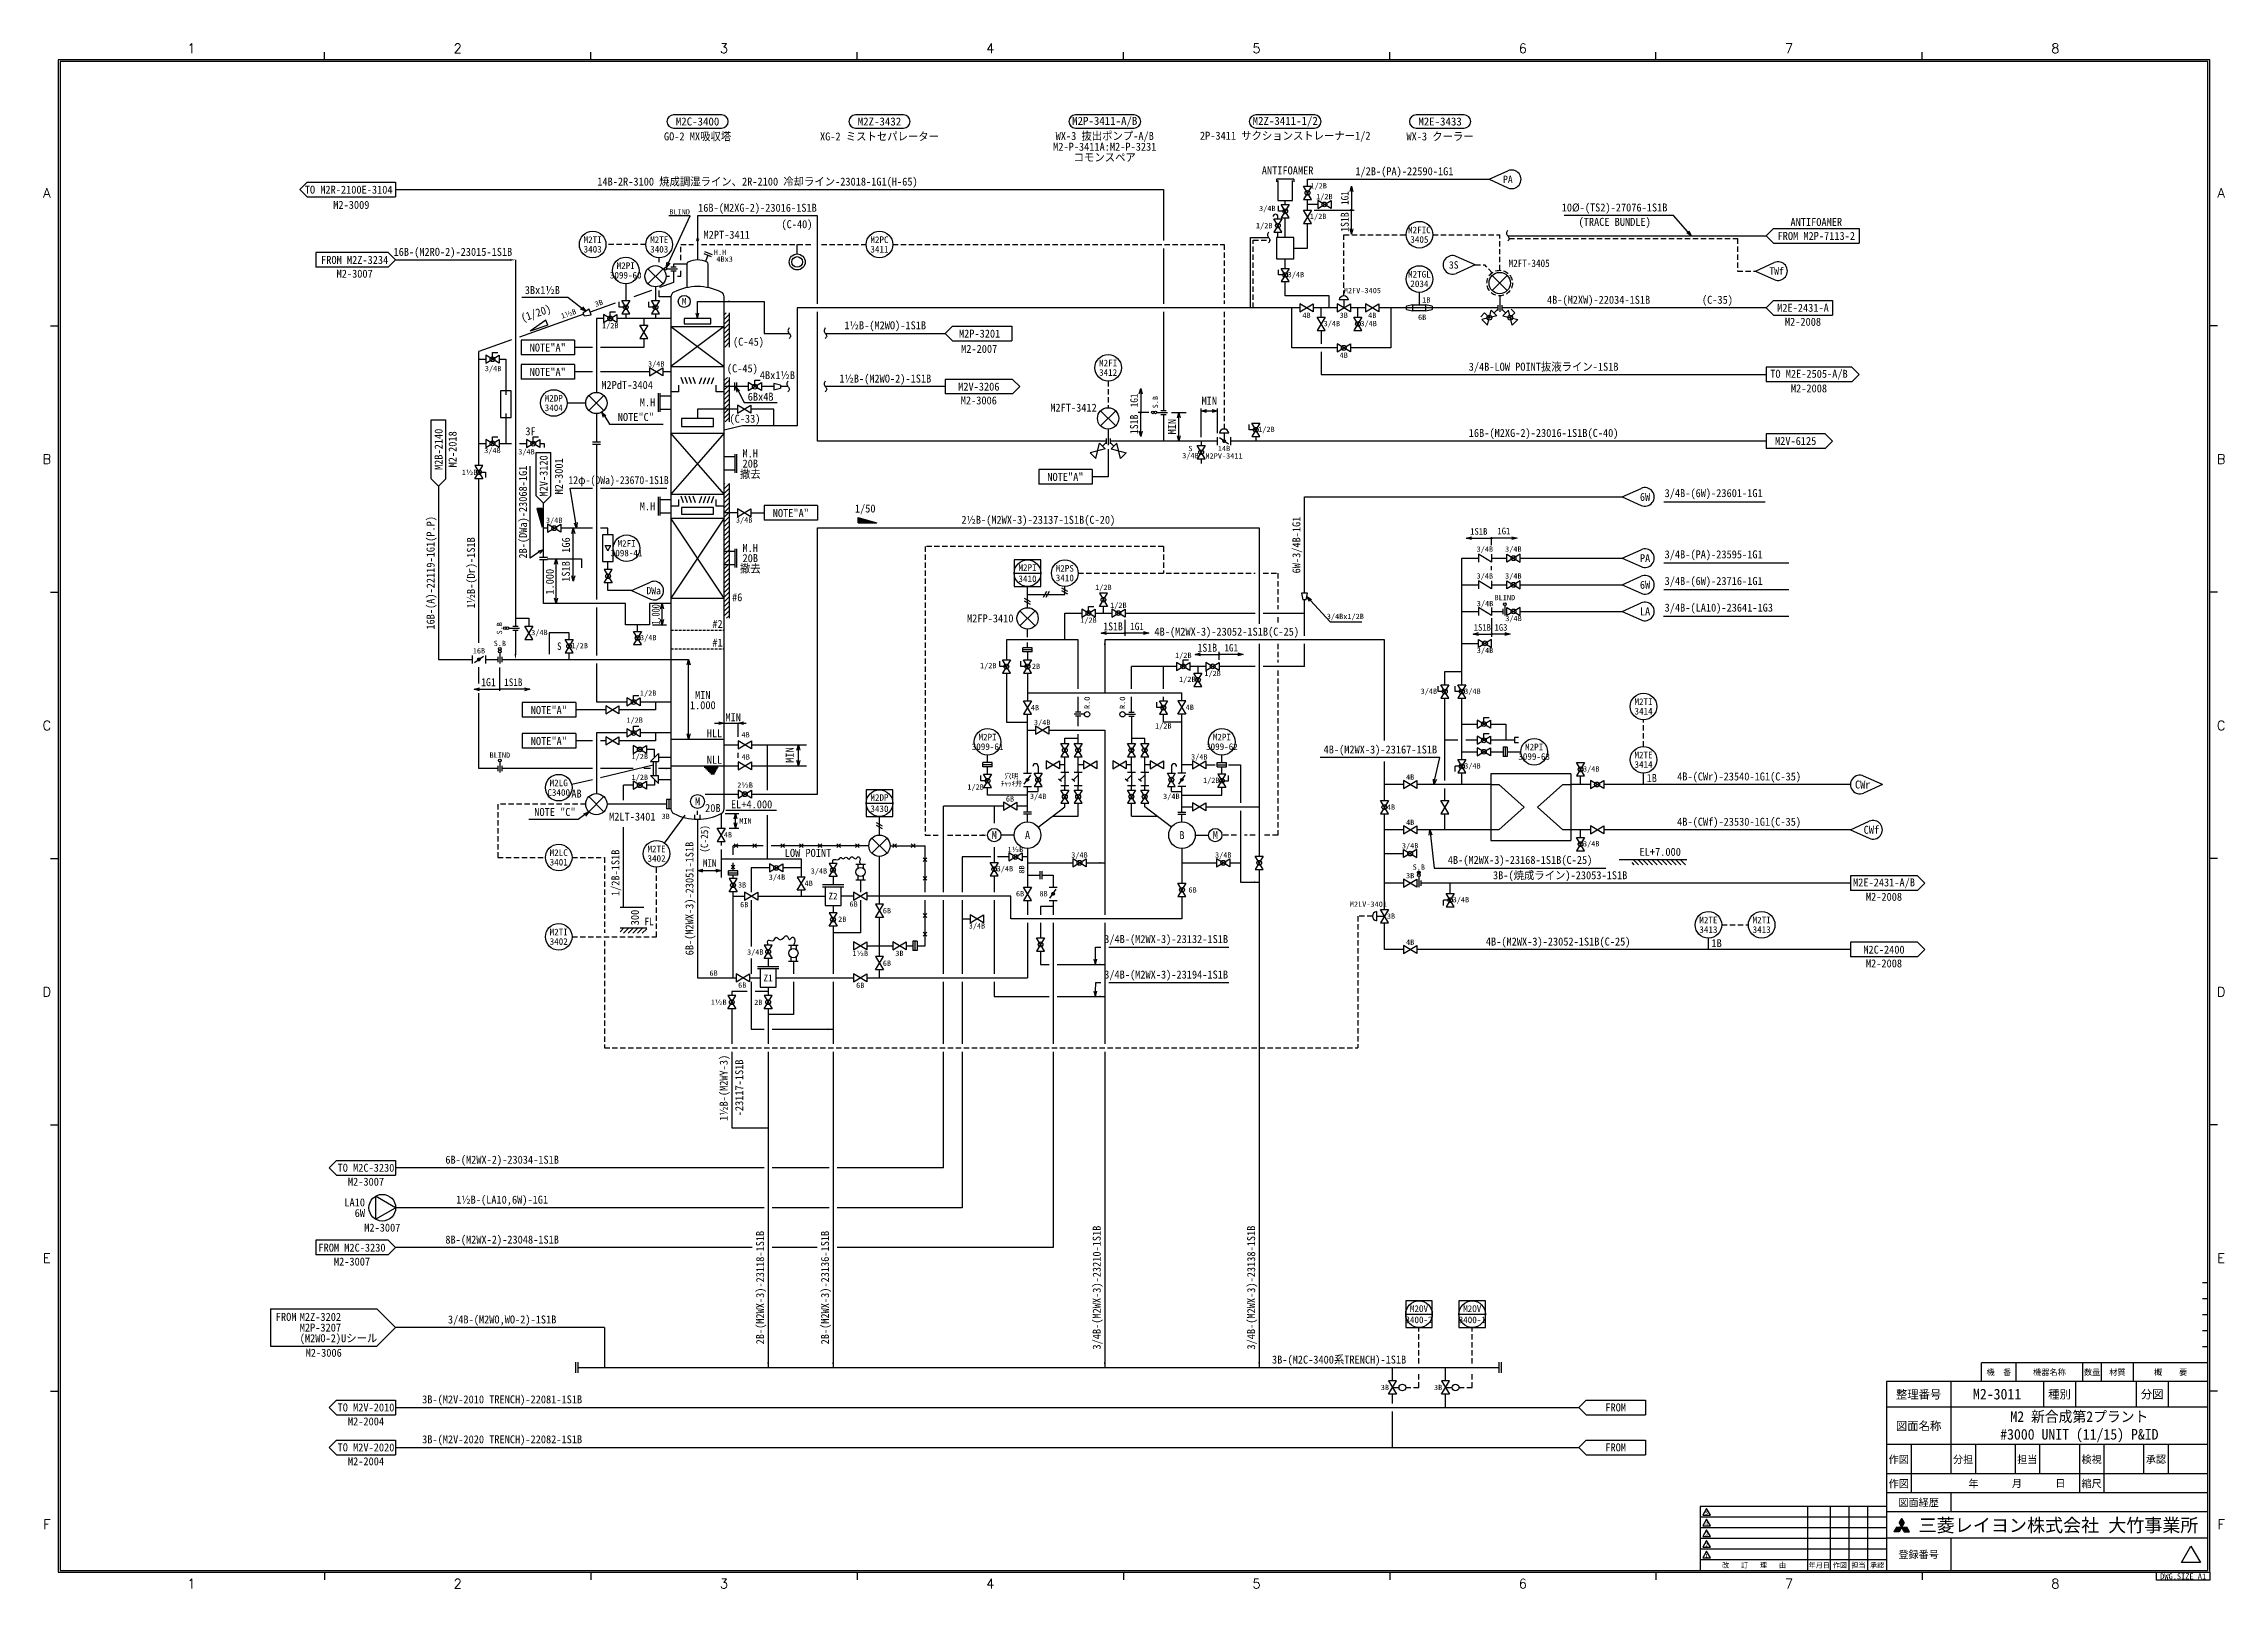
# Model space of a CAD drawing. Extents: x -5 to 813, y -6 to 574.
import ezdxf
from ezdxf.enums import TextEntityAlignment as Align

# ---------------------------------------------------------------- set-up
doc = ezdxf.new("R2010")
doc.units = 0
doc.header["$LTSCALE"] = 8
doc.header["$MEASUREMENT"] = 0
doc.linetypes.add('HIDDEN', pattern=[0.375, 0.25, -0.125])
doc.linetypes.add('HIDDEN2', pattern=[0.1875, 0.125, -0.0625])
doc.layers.get('0').update_dxf_attribs({"linetype": 'CONTINUOUS'})
for name, color, linetype in [('1', 7, 'CONTINUOUS'), ('2', 7, 'CONTINUOUS'), ('4', 7, 'CONTINUOUS'), ('5', 7, 'CONTINUOUS'), ('9', 7, 'CONTINUOUS'), ('FRAME', 2, 'CONTINUOUS'), ('TEXT', 4, 'CONTINUOUS')]:
    doc.layers.add(name, color=color, linetype=linetype)
doc.styles.add('SMP-SET', font='SIMPLEX', dxfattribs={"bigfont": 'EXTFONT'})
doc.styles.get("Standard").update_dxf_attribs({"font": 'MS Gothic.ttf'})
doc.styles.add('図枠用', font='MS Gothic.ttf')
pattern_1 = [(45, (0.1342, -90.6003), (-0.8838835, 0.8838835), [])]

msp = doc.modelspace()

# ---------------------------------------------------------------- texts
at = {"color": 7, "width": 0.95}
for s, p in [('M2-3011', (728.1, 66.88)), ('M2 新合成第2プラント', (758.99, 58.54)), ('#3000 UNIT (11/15) P&ID', (758.99, 51.51))]:
    msp.add_text(s, height=4, dxfattribs=at).set_placement(p, align=Align.MIDDLE)
at = {"layer": '1', "color": 7}
for s, height, width, p in [('GO-2 MX吸収塔', 3, 0.95, (240.09, 539.29)), ('XG-2 ミストセパレーター', 3, 0.95, (308.41, 539.29)), ('WX-3 抜出ポンプ-A/B', 3, 0.95, (393.01, 539.29)), ('2P-3411 サクションストレーナー1/2', 3, 0.95, (460.79, 539.29)), ('WX-3 クーラー', 3, 0.95, (518.92, 539.29)), ('M2-P-3411A:M2-P-3231', 3, 0.95, (393.01, 535.29)), ('コモンスペア', 3, 0.95, (393.01, 531.29)), ('ANTIFOAMER', 3, 0.95, (461.68, 526.4)), ('1/2B', 2, 0.95, (473.35, 520.48)), ('1/2B', 2, 0.95, (475.49, 516.44)), ('BLIND', 2, 0.95, (233.35, 510.87)), ('3/4B', 2, 0.95, (454.06, 511.98)), ('1/2B', 2, 0.95, (473.15, 509.03)), ('M2PT-3411', 3, 0.95, (251.05, 502.24)), ('1/2B', 2, 0.95, (452.89, 505.54)), ('H.H', 2, 0.95, (248.54, 495.69)), ('4Bx3', 2, 0.95, (250.26, 493.12)), ('M2FT-3405', 2.8, 0.9, (552.38, 491.54)), ('3/4B', 2, 0.95, (464.79, 487.15)), ('3Bx1½B', 3, 0.95, (181.81, 481.49)), ('M2FV-3405', 2, 0.95, (489.76, 481.31)), ('1B', 2, 0.95, (513.78, 477.8)), ('1/2B', 2, 0.95, (207.31, 468.01)), ('4B', 2, 0.95, (468.78, 472.01)), ('3/4B', 2, 0.95, (478.28, 468.77)), ('3B', 2, 0.95, (482.76, 472.01)), ('3/4B', 2, 0.95, (492.1, 468.77)), ('4B', 2, 0.95, (493.44, 472.01)), ('6B', 2, 0.95, (512.19, 471.29)), ('(C-45)', 3, 0.95, (259.22, 461.87)), ('3/4B', 2, 0.95, (163.31, 451.86)), ('3/4B', 2, 0.95, (224.59, 453.61)), ('(C-45)', 3, 0.95, (256.92, 451.86)), ('4Bx1½B', 3, 0.95, (270.08, 449.53)), ('4B', 2, 0.95, (482.76, 457.01)), ('M2PdT-3404', 3, 0.95, (213.64, 445.9)), ('6Bx4B', 3, 0.95, (263.79, 441.42)), ('NOTE"C"', 3, 0.95, (216.92, 433.87)), ('M.H', 3, 0.95, (221.29, 439.31)), ('(C-33)', 3, 0.95, (257.89, 432.95)), ('M2FT-3412', 3, 0.95, (381.28, 437.31)), ('MIN', 3, 0.95, (432.27, 439.92)), ('1/2B', 2, 0.95, (453.72, 429.04)), ('3/4B', 2, 0.95, (163.08, 421.1)), ('3/4B', 2, 0.95, (175.87, 420.62)), ('20B', 3, 0.95, (259.89, 416.31)), ('M.H', 3, 0.95, (259.89, 420.11)), ('3/4B', 2, 0.95, (425.2, 419.19)), ('S', 2, 0.95, (425.2, 421.99)), ('M2PV-3411', 2, 0.95, (437.8, 419.21)), ('14B', 2, 0.95, (437.8, 422.01)), ('撤去', 3, 0.95, (259.89, 412.51)), ('M.H', 3, 0.95, (221.29, 400.31)), ('3/4B', 2, 0.95, (186.27, 394.89)), ('3/4B', 2, 0.95, (257.59, 395.01)), ('M.H', 3, 0.95, (259.89, 384.61)), ('1S1B', 2.5, 0.95, (533.46, 390.86)), ('3/4B', 2, 0.95, (535.73, 384.06)), ('1G1', 2.5, 0.95, (542.88, 391.03)), ('3/4B', 2, 0.95, (546.44, 384.06)), ('撤去', 3, 0.95, (259.89, 377.01)), ('20B', 3, 0.95, (259.89, 380.81)), ('1/2B', 2, 0.95, (392.5, 369.7)), ('3/4B', 2, 0.95, (535.73, 373.98)), ('3/4B', 2, 0.95, (546.44, 373.98)), ('#6', 3, 0.95, (254.99, 366.12)), ('1/2B', 2, 0.95, (398.12, 362.99)), ('3/4B', 2, 0.95, (535.8, 363.62)), ('BLIND', 2, 0.95, (543.26, 366.02)), ('3/4B', 2, 0.95, (180.71, 352.75)), ('3/4B', 2, 0.95, (221.59, 350.84)), ('#2', 3, 0.95, (247.59, 356.11)), ('M2FP-3410', 3, 0.95, (350.01, 358.19)), ('1/2B', 2, 0.95, (386.88, 357.39)), ('1S1B', 3, 0.9, (396.12, 355.19)), ('1G1', 2.8, 0.9, (405.12, 355.19)), ('3/4Bx1/2B', 2, 0.95, (483.36, 358.8)), ('1S1B', 2.5, 0.95, (534.8, 354.82)), ('1G3', 2.5, 0.95, (541.8, 354.82)), ('3/4B', 2, 0.95, (546.51, 358.02)), ('16B', 2, 0.95, (158.01, 346.02)), ('S.B', 2, 0.95, (165.85, 348.81)), ('S', 2.8, 0.9, (188.18, 347.78)), ('1/2B', 2, 0.95, (195.85, 347.81)), ('#1', 3, 0.95, (247.59, 349.11)), ('1/2B', 2, 0.95, (422.51, 344.19)), ('1S1B', 3, 0.9, (431.51, 347.19)), ('1G1', 2.8, 0.9, (440.51, 347.19)), ('3/4B', 2, 0.95, (535.8, 346.02)), ('1G1', 3, 0.9, (161.58, 334.24)), ('1/2B', 2, 0.95, (349.27, 340.31)), ('2B', 2, 0.95, (367.2, 340.22)), ('1/2B', 2, 0.95, (424.01, 335.17)), ('1/2B', 2, 0.95, (433.51, 337.39)), ('1S1B', 2.8, 0.9, (170.89, 334.24)), ('1/2B', 2, 0.95, (221.54, 329.99)), ('MIN', 3, 0.95, (242.06, 329.38)), ('3/4B', 2, 0.95, (514.71, 330.7)), ('3/4B', 2, 0.95, (531.09, 330.7)), ('1/2B', 2, 0.95, (216.46, 319.84)), ('1.000', 3, 0.95, (242.06, 325.59)), ('MIN', 3, 0.95, (253.47, 321.07)), ('4B', 2, 0.95, (366.81, 324.69)), ('3/4B', 2, 0.95, (369.51, 318.99)), ('4B', 2, 0.95, (424.94, 324.85)), ('HLL', 3, 0.95, (246.48, 315.1)), ('4B', 2, 0.95, (258.15, 314.52)), ('1/2B', 2, 0.95, (415.01, 317.69)), ('BLIND', 2, 0.95, (165.85, 306.85)), ('1/2B', 2, 0.95, (218.4, 306.2)), ('NLL', 3, 0.95, (246.48, 305.1)), ('4B', 2, 0.95, (258.2, 306.19)), ('3/4B', 2, 0.95, (428.51, 306.04)), ('3/4B', 2, 0.95, (531.09, 302.66)), ('1/2B', 2, 0.95, (218.4, 298.39)), ('2½B', 2, 0.95, (257.95, 295.6)), ('1/2B', 2, 0.95, (344.51, 294.73)), ('ﾁｬｯｷ弁', 2, 0.95, (358.01, 296.23)), ('穴明', 2, 0.95, (358.01, 299.03)), ('1/2B', 2, 0.95, (433.01, 297.23)), ('4B', 2, 0.95, (507.69, 298.62)), ('3/4B', 2, 0.95, (575.69, 301.53)), ('NOTE "C"', 3, 0.95, (186.54, 285.56)), ('M', 3, 0.95, (240.09, 289.47)), ('20B', 3, 0.95, (245.84, 286.97)), ('6B', 2, 0.95, (357.43, 290.4)), ('3/4B', 2, 0.95, (368.01, 291.24)), ('3/4B', 2, 0.95, (418.01, 291.24)), ('4B', 2, 0.95, (500.51, 287.32)), ('M2LT-3401', 3, 0.95, (215.6, 283.74)), ('3B', 2, 0.95, (228.12, 283.85)), ('MIN', 2, 0.95, (258.08, 282.14)), ('4B', 2, 0.95, (507.69, 281.62)), ('4B', 2, 0.95, (251.5, 276.94)), ('M', 3, 0.95, (351.51, 276.82)), ('1½B', 2, 0.95, (359.45, 271.43)), ('A', 3, 0.95, (364.01, 276.82)), ('3/4B', 2, 0.95, (383.51, 269.2)), ('B', 3, 0.95, (422.01, 276.82)), ('M', 3, 0.95, (434.51, 276.82)), ('3/4B', 2, 0.95, (437.51, 269.2)), ('3/4B', 2, 0.95, (507.69, 272.68)), ('3/4B', 2, 0.95, (575.69, 273.42)), ('MIN', 2.8, 0.9, (244.63, 266.38)), ('3/4B', 2, 0.95, (269.92, 260.87)), ('3/4B', 2, 0.95, (285.68, 263.2)), ('3/4B', 2, 0.95, (355.51, 264.04)), ('3B', 2, 0.95, (507.69, 261.62)), ('S.B', 2, 0.95, (510.94, 264.82)), ('3B', 2, 0.95, (256.82, 258.11)), ('4B', 2, 0.95, (281.85, 258.73)), ('6B', 2, 0.95, (361.21, 254.81)), ('6B', 2, 0.95, (425.99, 256.21)), ('6B', 2, 0.95, (257.62, 250.73)), ('2B', 2, 0.95, (294.43, 245.25)), ('6B', 2, 0.95, (298.7, 250.92)), ('6B', 2, 0.95, (311.21, 248.42)), ('M2LV-3401', 2, 0.95, (492.01, 250.88)), ('3B', 2, 0.95, (500.51, 246.38)), ('3/4B', 2, 0.95, (526.75, 252.41)), ('3/4B', 2, 0.95, (345.01, 242.58)), ('4B', 2, 0.95, (507.69, 236.62)), ('3/4B', 2, 0.95, (261.78, 232.76)), ('1½B', 2, 0.95, (301.2, 232.41)), ('6B', 2, 0.95, (311.21, 228.71)), ('3B', 2, 0.95, (315.91, 232.41)), ('6B', 2, 0.95, (256.87, 220.47)), ('6B', 2, 0.95, (301.2, 220.41)), ('1½B', 2, 0.95, (248.06, 214.09)), ('2B', 2, 0.95, (262.9, 214.03)), ('3B', 2, 0.95, (498.21, 69.41)), ('3B', 2, 0.95, (518.21, 69.41))]:
    msp.add_text(s, height=height, dxfattribs=dict(at, width=width)).set_placement(p, align=Align.MIDDLE)
for s, height, rotation, width, p in [('1G1', 2.8, 90, 0.9, (483.15, 516.03)), ('1S1B', 3, 90, 0.9, (483.15, 507.03)), ('3B', 2, 19, 0.95, (203.02, 476.57)), ('1½B', 2, 19, 0.95, (191.65, 472.63)), ('1G1', 2.8, 90, 0.9, (404.01, 440.06)), ('1S1B', 3, 90, 0.9, (404.01, 431.06)), ('MIN', 3, 90, 0.95, (418.24, 430.19)), ('1G6', 3, 90, 0.95, (190.66, 385.75)), ('1S1B', 3, 90, 0.95, (190.63, 375.83)), ('1.000', 3, 90, 0.95, (184.62, 371.96)), ('S.B', 2, 90, 0.95, (165.71, 354.5)), ('MIN', 3, 90, 0.95, (274.69, 306.89)), ('(C-25)', 2.8, 90, 0.9, (242.88, 275.41))]:
    msp.add_text(s, height=height, rotation=rotation, dxfattribs=dict(at, width=width)).set_placement(p, align=Align.MIDDLE)
for s, height, p in [('M', 2.5, (235.09, 477.22)), ('1½B', 2, (154.51, 413.06)), ('Z2', 2.5, (290.98, 253.92)), ('Z1', 2.5, (266.6, 223.21))]:
    msp.add_text(s, height=height, dxfattribs=at).set_placement(p, align=Align.MIDDLE)
at = {"layer": '1', "color": 7, "width": 0.95}
for s, p in [('S.B', (412.01, 437.06)), ('R.O', (386.36, 324.19)), ('R.O', (399.66, 324.19))]:
    msp.add_text(s, height=2, rotation=90, dxfattribs=at).set_placement(p, align=Align.MIDDLE_LEFT)
msp.add_text('8B', height=2, dxfattribs=at).set_placement((371.59, 254.81), align=Align.MIDDLE_RIGHT)
at = {"layer": '2', "color": 7, "width": 0.95}
for s, p in [('3F', (177.37, 428.44)), ('1B', (598.42, 298.25)), ('AB', (194.63, 292.4)), ('1B', (622.78, 236.25))]:
    msp.add_text(s, height=3, dxfattribs=at).set_placement(p, align=Align.MIDDLE)
at = {"layer": '5', "color": 7}
for s, height, width, p in [('14B-2R-3100 焼成調湿ライン、2R-2100 冷却ライン-23018-1G1(H-65)', 3, 0.95, (262.59, 522.09)), ('1/2B-(PA)-22590-1G1', 3, 0.95, (505.52, 525.88)), ('TO M2R-2100E-3104', 3, 0.95, (109.08, 519.19)), ('M2-3009', 3, 0.95, (110.08, 513.46)), ('16B-(M2XG-2)-23016-1S1B', 3, 0.95, (262.59, 512.17)), ('(C-40)', 3, 0.95, (277.41, 506)), ('10%%C-(TS2)-27076-1S1B', 3, 0.95, (584.45, 512.27)), ('(TRACE BUNDLE)', 3, 0.95, (584.5, 506.88)), ('FROM M2P-7113-2', 3, 0.95, (660.21, 501.81)), ('FROM M2Z-3234', 3, 0.95, (111.33, 492.81)), ('16B-(M2RO-2)-23015-1S1B', 3, 0.95, (148.21, 495.61)), ('M2-3007', 3, 0.95, (111.33, 487.62)), ('4B-(M2XW)-22034-1S1B\u3000\u3000\u3000\u3000\u3000(C-35)', 3, 0.95, (593.99, 477.61)), ('M2E-2431-A', 3, 0.95, (655.21, 474.81)), ('1½B-(M2WO)-1S1B', 3, 0.95, (310.59, 468.02)), ('M2-2008', 3, 0.95, (655.21, 469.56)), ('M2P-3201', 3, 0.95, (346.01, 465.12)), ('M2-2007', 3, 0.95, (345.85, 459.39)), ('3/4B-LOW POINT抜液ライン-1S1B', 3, 0.95, (557.81, 452.61)), ('TO M2E-2505-A/B', 3, 0.95, (657.46, 449.81)), ('1½B-(M2WO-2)-1S1B', 3, 0.95, (310.59, 448.02)), ('M2V-3206', 3, 0.95, (345.72, 445.22)), ('M2-2008', 3, 0.95, (657.46, 444.56)), ('M2-3006', 3, 0.95, (345.72, 440.03)), ('16B-(M2XG-2)-23016-1S1B(C-40)', 3, 0.95, (557.81, 427.61)), ('M2V-6125', 3, 0.95, (652.46, 424.81)), ('12φ-(DWa)-23670-1S1B', 3, 0.9, (210.42, 409.89)), ('1/50', 3, 0.95, (303.05, 399.22)), ('2½B-(M2WX-3)-23137-1S1B(C-20)', 3, 0.95, (368.05, 394.99)), ('4B-(M2WX-3)-23052-1S1B(C-25)', 3, 0.95, (438.82, 352.99)), ('4B-(M2WX-3)-23167-1S1B', 3, 0.95, (496.51, 308.74)), ('4B-(CWr)-23540-1G1(C-35)', 3, 0.95, (631.22, 298.62)), ('4B-(CWf)-23530-1G1(C-35)', 3, 0.95, (631.22, 281.62)), ('4B-(M2WX-3)-23168-1S1B(C-25)', 3, 0.95, (548.96, 267.27)), ('3B-(焼成ライン)-23053-1S1B', 3, 0.95, (564.02, 261.62)), ('M2E-2431-A/B', 3, 0.95, (685.63, 258.82)), ('M2-2008', 3, 0.95, (685.63, 253.63)), ('3/4B-(M2WX-3)-23132-1S1B', 3, 0.95, (416.06, 237.57)), ('4B-(M2WX-3)-23052-1S1B(C-25)', 3, 0.95, (563.27, 236.62)), ('M2C-2400', 3, 0.95, (685.63, 233.82)), ('M2-2008', 3, 0.95, (685.63, 228.63)), ('6B', 2, 0.95, (246.12, 224.99)), ('3/4B-(M2WX-3)-23194-1S1B', 3, 0.95, (416.06, 224.23)), ('6B-(M2WX-2)-23034-1S1B', 3, 0.95, (166.71, 154.71)), ('TO M2C-3230', 3, 0.95, (115.58, 151.91)), ('M2-3007', 3, 0.95, (115.58, 146.66)), ('1½B-(LA10,6W)-1G1', 3, 0.95, (166.71, 139.71)), ('FROM M2C-3230', 3, 0.95, (110.33, 121.91)), ('M2-3007', 3, 0.95, (121.71, 129.41)), ('8B-(M2WX-2)-23048-1S1B', 3, 0.95, (166.71, 124.71)), ('M2-3007', 3, 0.95, (110.33, 116.66)), ('3/4B-(M2WO,WO-2)-1S1B', 3, 0.95, (166.71, 94.71)), ('M2-3006', 3, 0.95, (99.71, 82.41)), ('3B-(M2C-3400系TRENCH)-1S1B', 3, 0.95, (481.01, 79.71)), ('3B-(M2V-2010 TRENCH)-22081-1S1B', 3, 0.95, (166.71, 64.71)), ('TO M2V-2010', 3, 0.95, (115.58, 61.91)), ('M2-2004', 3, 0.95, (115.58, 56.66)), ('FROM', 3, 0.95, (584.88, 61.91)), ('3B-(M2V-2020 TRENCH)-22082-1S1B', 3, 0.95, (166.71, 49.71)), ('TO M2V-2020', 3, 0.95, (115.58, 46.91)), ('M2-2004', 3, 0.95, (115.58, 41.66)), ('FROM', 3, 0.95, (584.88, 46.91))]:
    msp.add_text(s, height=height, dxfattribs=dict(at, width=width)).set_placement(p, align=Align.MIDDLE)
at = {"layer": '5', "color": 7, "width": 0.95}
for s, height, p in [('PA', 2.8, (542.58, 523.08)), ('3S', 2.8, (522.25, 490.94)), ('TWf', 2.8, (642.58, 488.62)), ('CWr', 3, (674.75, 295.82)), ('CWf', 3, (677.99, 278.82)), ('FROM', 3, (81.71, 95.91)), ('M2Z-3202', 3, (90.71, 95.91)), ('M2P-3207', 3, (90.71, 91.91)), ('(M2WO-2)Uシール', 3, (90.71, 87.91))]:
    msp.add_text(s, height=height, dxfattribs=at).set_placement(p, align=Align.MIDDLE_LEFT)
for s, rotation, p in [('(1/20)', 19, (179.47, 472.59)), ('M2B-2140', 90, (142.86, 421.69)), ('M2-2018', 90, (148.11, 421.69)), ('M2V-3120', 90, (182.3, 411.7)), ('M2-3001', 90, (188.03, 411.54)), ('2B-(DWa)-23068-1G1', 90, (174.74, 398.12)), ('16B-(A)-22119-1G1(P.P)', 90, (140.06, 375.31)), ('6W-3/4B-1G1', 90, (465.21, 385.75)), ('1½B-(Dr)-1S1B', 90, (155.21, 375.31)), ('6B-(M2WX-3)-23051-1S1B', 90, (237.29, 253.01)), ('1½B-(M2WY-3)', 90, (250.13, 181.91)), ('-23117-1S1B', 90, (255.73, 181.91)), ('2B-(M2WX-3)-23118-1S1B', 90, (263.8, 106.91)), ('2B-(M2WX-3)-23136-1S1B', 90, (288.18, 106.91)), ('3/4B-(M2WX-3)-23210-1S1B', 90, (390.21, 106.91)), ('3/4B-(M2WX-3)-23138-1S1B', 90, (448.21, 106.91))]:
    msp.add_text(s, height=3, rotation=rotation, dxfattribs=at).set_placement(p, align=Align.MIDDLE)
for s, height, p in [('6W', 3, (597.84, 403.82)), ('PA', 3, (597.84, 380.82)), ('DWa', 2.8, (226.32, 368.63)), ('6W', 3, (597.84, 370.82)), ('LA', 3, (597.84, 360.82)), ('LA10', 3, (115.21, 138.91)), ('6W', 3, (115.21, 134.91))]:
    msp.add_text(s, height=height, dxfattribs=at).set_placement(p, align=Align.MIDDLE_RIGHT)
for s, p in [('3/4B-(6W)-23601-1G1', (603.24, 403.75)), ('3/4B-(PA)-23595-1G1', (603.24, 380.75)), ('3/4B-(6W)-23716-1G1', (603.24, 370.75)), ('3/4B-(LA10)-23641-1G3', (603.24, 360.75))]:
    msp.add_text(s, height=3, dxfattribs=at).set_placement(p)
msp.add_text('8B', height=2, rotation=90, dxfattribs=at).set_placement((361.8, 265.46), align=Align.MIDDLE_RIGHT)
at = {"layer": '9', "color": 7}
for s, height, width, p in [('ANTIFOAMER', 3, 0.95, (660.21, 507.06)), ('NOTE"A"', 3, 0.95, (183.83, 459.96)), ('NOTE"A"', 3, 0.95, (183.83, 450.81)), ('NOTE"A"', 3, 0.95, (378.24, 411.39)), ('NOTE"A"', 3, 0.95, (275.12, 397.81)), ('NOTE"A"', 3, 0.95, (184.25, 323.81)), ('NOTE"A"', 3, 0.95, (184.25, 312.19)), ('EL+4.000', 3, 0.95, (260.4, 288.38)), ('LOW POINT', 3, 0.95, (281.58, 270.15)), ('EL+7.000', 3, 0.95, (601.6, 270.52)), ('FL', 2.8, 0.9, (221.88, 244.4))]:
    msp.add_text(s, height=height, dxfattribs=dict(at, width=width)).set_placement(p, align=Align.MIDDLE)
for s, width, p in [('1.000', 0.75, (224.39, 359.69)), ('1/2B-1S1B', 0.95, (209.48, 262.66)), ('300', 0.95, (216.58, 245.88))]:
    msp.add_text(s, height=3, rotation=90, dxfattribs=dict(at, width=width)).set_placement(p, align=Align.MIDDLE)

# ---------------------------------------------------------------- blocks, each defined once
blk = doc.blocks.new('AR_OPEN')
at = {"color": 0}
for p, q in [((0, 0), (-1, 0.27)), ((-1, 0), (0, 0)), ((0, 0), (-1, -0.27))]:
    blk.add_line(p, q, dxfattribs=at)
blk = doc.blocks.new('_DotSmall')
at = {"color": 0, "linetype": 'ByBlock', "const_width": 0.5}
blk.add_lwpolyline([(-0.0625, 0, 1), (0.0625, 0, 1)], format="xyb", close=True, dxfattribs=at)
blk = doc.blocks.new('_Open30')
at = {"color": 0, "linetype": 'ByBlock', "lineweight": -2}
for p, q in [((-1, 0.27), (0, 0)), ((0, 0), (-1, -0.27)), ((0, 0), (-1, 0))]:
    blk.add_line(p, q, dxfattribs=at)
blk = doc.blocks.new('計測設備一般_現場')
at = {"layer": '2', "color": 7}
blk.add_circle((625.98, 353.21), 5, dxfattribs=at)
for tag, p in [('TAG2', (625.98, 355.01)), ('TAG1', (625.98, 351.41))]:
    blk.add_attdef(tag, text='', height=2.5, dxfattribs=at).set_placement(p, align=Align.MIDDLE)
blk = doc.blocks.new('機器番号')
at = {"layer": '1', "color": 7}
blk.add_lwpolyline([(513.51, 189.04), (531.51, 189.04, 1), (531.51, 194.04), (513.51, 194.04, 1)], format="xyb", close=True, dxfattribs=at)
blk.add_attdef('EP-NO.', text='', height=3, dxfattribs=at).set_placement((522.51, 191.54), align=Align.MIDDLE_CENTER)
blk = doc.blocks.new('PIDA1')
at = {"color": 2}
for p, q in [((807.98, 568), (0, 568)), ((0, 568), (0, 0)), ((807.27, 567.29), (0.71, 567.29)), ((0.71, 567.29), (0.71, 0.71)), ((807.27, 0.71), (807.27, 567.29)), ((807.98, 0), (807.98, 568)), ((0, 0), (807.98, 0)), ((0.71, 0.71), (807.27, 0.71))]:
    blk.add_line(p, q, dxfattribs=at)
at = {"color": 4}
for p, q in [((100, 568), (100, 570.84)), ((200, 568), (200, 570.84)), ((300, 568), (300, 570.84)), ((400, 568), (400, 570.84)), ((500, 568), (500, 570.84)), ((600, 568), (600, 570.84)), ((700, 568), (700, 570.84)), ((-2.84, 468), (0, 468)), ((810.82, 468), (807.98, 468)), ((-2.84, 368), (0, 368)), ((810.82, 368), (807.98, 368)), ((-2.84, 268), (0, 268)), ((810.82, 268), (807.98, 268)), ((-2.84, 168), (0, 168)), ((810.82, 168), (807.98, 168)), ((-2.84, 68), (0, 68)), ((810.82, 68), (807.98, 68)), ((807.27, 62.05), (686.57, 62.05)), ((807.27, 48), (686.57, 48)), ((616.57, 24.71), (616.57, 0.71)), ((807.27, 29.82), (686.57, 29.82)), ((710.71, 29.82), (710.71, 22.72)), ((807.27, 22.72), (686.57, 22.72)), ((690.37, 16.92), (689.41, 15.26)), ((689.41, 15.26), (691.07, 16.92)), ((689.46, 15.26), (691.11, 16.92)), ((689.47, 15.36), (691.02, 16.92)), ((689.5, 15.26), (691.16, 16.92)), ((689.53, 15.47), (690.98, 16.92)), ((689.55, 15.26), (691.2, 16.92)), ((689.59, 15.58), (690.93, 16.92)), ((689.59, 15.26), (691.25, 16.92)), ((689.64, 15.26), (691.29, 16.92)), ((689.65, 15.68), (690.89, 16.92)), ((689.68, 15.26), (691.34, 16.92)), ((689.71, 15.79), (690.84, 16.92)), ((689.73, 15.26), (691.38, 16.92)), ((689.77, 15.9), (690.8, 16.92)), ((689.77, 15.26), (691.43, 16.92)), ((689.82, 15.26), (691.47, 16.92)), ((689.84, 16), (690.76, 16.92)), ((689.86, 15.26), (691.52, 16.92)), ((689.9, 16.11), (690.71, 16.92)), ((689.91, 15.26), (691.56, 16.92)), ((689.95, 15.26), (691.61, 16.92)), ((689.96, 16.21), (690.67, 16.92)), ((690, 15.26), (691.65, 16.92)), ((690.02, 16.32), (690.62, 16.92)), ((690.04, 15.26), (691.7, 16.92)), ((691.17, 15.26), (690.05, 16.38)), ((691.21, 15.26), (690.07, 16.41)), ((690.08, 16.43), (690.58, 16.92)), ((690.09, 15.26), (691.74, 16.92)), ((691.26, 15.26), (690.09, 16.44)), ((691.3, 15.26), (690.1, 16.46)), ((691.33, 15.28), (690.12, 16.49)), ((690.13, 15.26), (691.79, 16.92)), ((690.14, 16.53), (690.53, 16.92)), ((691.35, 15.31), (690.14, 16.52)), ((691.36, 15.34), (690.15, 16.55)), ((691.38, 15.37), (690.17, 16.58)), ((690.18, 15.26), (691.83, 16.92)), ((691.4, 15.39), (690.18, 16.61)), ((690.2, 16.64), (690.49, 16.92)), ((691.41, 15.42), (690.2, 16.63)), ((690.22, 15.26), (691.88, 16.92)), ((691.43, 15.45), (690.22, 16.66)), ((691.45, 15.48), (690.23, 16.69)), ((691.46, 15.51), (690.25, 16.72)), ((690.26, 16.75), (690.44, 16.92)), ((690.27, 15.26), (691.92, 16.92)), ((691.48, 15.54), (690.27, 16.75)), ((691.5, 15.56), (690.28, 16.78)), ((691.51, 15.59), (690.3, 16.81)), ((690.31, 15.26), (691.97, 16.92)), ((691.53, 15.62), (690.32, 16.83)), ((690.33, 16.85), (690.4, 16.92)), ((691.55, 15.65), (690.33, 16.86)), ((691.56, 15.68), (690.35, 16.89)), ((690.36, 15.26), (692.01, 16.92)), ((690.37, 16.92), (694.19, 16.92)), ((691.58, 15.71), (690.37, 16.92)), ((690.4, 15.26), (692.06, 16.92)), ((691.59, 15.74), (690.41, 16.92)), ((690.45, 15.26), (692.1, 16.92)), ((691.61, 15.76), (690.45, 16.92)), ((690.49, 15.26), (692.15, 16.92)), ((691.63, 15.79), (690.5, 16.92)), ((690.54, 15.26), (692.19, 16.92)), ((691.64, 15.82), (690.54, 16.92)), ((690.58, 15.26), (692.24, 16.92)), ((691.66, 15.85), (690.59, 16.92)), ((690.63, 15.26), (692.28, 16.92)), ((691.68, 15.88), (690.63, 16.92)), ((690.67, 15.26), (692.21, 16.81)), ((691.69, 15.91), (690.68, 16.92)), ((690.71, 15.26), (692.15, 16.7)), ((691.71, 15.93), (690.72, 16.92)), ((690.76, 15.26), (692.09, 16.6)), ((691.73, 15.96), (690.77, 16.92)), ((690.8, 15.26), (692.03, 16.49)), ((691.74, 15.99), (690.81, 16.92)), ((690.85, 15.26), (691.97, 16.38)), ((691.76, 16.02), (690.86, 16.92)), ((691.78, 16.05), (690.9, 16.92)), ((691.79, 16.08), (690.95, 16.92)), ((691.81, 16.11), (690.99, 16.92)), ((691.82, 16.13), (691.04, 16.92)), ((691.84, 16.16), (691.08, 16.92)), ((691.86, 16.19), (691.13, 16.92)), ((691.87, 16.22), (691.17, 16.92)), ((691.89, 16.25), (691.22, 16.92)), ((691.91, 16.28), (691.26, 16.92)), ((691.92, 16.3), (691.31, 16.92)), ((692.28, 20.23), (691.32, 18.58)), ((693.24, 18.58), (691.32, 15.26)), ((691.32, 18.58), (693.24, 15.26)), ((691.33, 18.57), (692.54, 19.78)), ((692.55, 17.39), (691.33, 18.6)), ((691.34, 18.54), (692.56, 19.76)), ((692.53, 17.36), (691.34, 18.55)), ((692.56, 17.41), (691.35, 18.63)), ((691.94, 16.33), (691.35, 16.92)), ((691.36, 18.51), (692.57, 19.73)), ((691.37, 18.66), (692.52, 19.81)), ((692.58, 17.44), (691.37, 18.66)), ((691.38, 18.49), (692.59, 19.7)), ((692.6, 17.47), (691.38, 18.68)), ((691.39, 18.46), (692.61, 19.67)), ((692.61, 17.5), (691.4, 18.71)), ((692.51, 17.33), (691.4, 18.44)), ((691.96, 16.36), (691.4, 16.92)), ((691.41, 18.43), (692.62, 19.64)), ((692.63, 17.53), (691.42, 18.74)), ((691.43, 18.76), (692.51, 19.84)), ((691.43, 18.4), (692.64, 19.61)), ((692.65, 17.56), (691.43, 18.77)), ((691.44, 18.37), (692.65, 19.58)), ((691.97, 16.39), (691.44, 16.92)), ((692.66, 17.59), (691.45, 18.8)), ((691.46, 18.34), (692.67, 19.56)), ((692.5, 17.3), (691.46, 18.34)), ((691.47, 18.31), (692.69, 19.53)), ((692.68, 17.61), (691.47, 18.83)), ((692.7, 17.64), (691.48, 18.86)), ((691.49, 18.87), (692.49, 19.87)), ((691.49, 18.29), (692.7, 19.5)), ((691.99, 16.42), (691.49, 16.92)), ((692.71, 17.67), (691.5, 18.88)), ((691.51, 18.26), (692.72, 19.47)), ((691.52, 18.23), (692.74, 19.44)), ((692.73, 17.7), (691.52, 18.91)), ((692.48, 17.27), (691.52, 18.23)), ((692.74, 17.73), (691.53, 18.94)), ((692.01, 16.45), (691.53, 16.92)), ((691.54, 18.2), (692.75, 19.41)), ((691.55, 18.98), (692.47, 19.9)), ((692.76, 17.76), (691.55, 18.97)), ((691.56, 18.17), (692.77, 19.39)), ((691.57, 18.14), (692.79, 19.36)), ((692.78, 17.78), (691.57, 19)), ((692.79, 17.81), (691.58, 19.03)), ((692.47, 17.24), (691.58, 18.12)), ((692.02, 16.48), (691.58, 16.92)), ((691.59, 18.12), (692.8, 19.33)), ((692.81, 17.84), (691.6, 19.05)), ((691.61, 19.08), (692.46, 19.93)), ((691.61, 18.09), (692.82, 19.3)), ((692.83, 17.87), (691.61, 19.08)), ((691.62, 18.06), (692.84, 19.27)), ((692.04, 16.5), (691.62, 16.92)), ((692.84, 17.9), (691.63, 19.11)), ((691.64, 18.03), (692.85, 19.24)), ((692.86, 17.93), (691.65, 19.14)), ((692.45, 17.22), (691.65, 18.02)), ((691.66, 18), (692.87, 19.21)), ((692.88, 17.96), (691.66, 19.17)), ((691.67, 17.97), (692.88, 19.19)), ((692.05, 16.53), (691.67, 16.92)), ((691.68, 19.19), (692.44, 19.95)), ((692.89, 17.98), (691.68, 19.2)), ((691.69, 17.94), (692.9, 19.16)), ((692.91, 18.01), (691.7, 19.23)), ((692.93, 18.04), (691.71, 19.25)), ((691.71, 17.92), (692.92, 19.13)), ((692.43, 17.19), (691.71, 17.91)), ((692.07, 16.56), (691.71, 16.92)), ((691.72, 17.89), (692.93, 19.1)), ((692.94, 18.07), (691.73, 19.28)), ((691.74, 19.3), (692.42, 19.98)), ((691.74, 17.86), (692.95, 19.07)), ((692.96, 18.1), (691.75, 19.31)), ((691.75, 17.83), (692.97, 19.04)), ((692.98, 18.13), (691.76, 19.34)), ((692.09, 16.59), (691.76, 16.92)), ((691.77, 17.8), (692.98, 19.02)), ((692.42, 17.16), (691.77, 17.81)), ((692.99, 18.15), (691.78, 19.37)), ((691.79, 17.77), (693, 18.99)), ((691.8, 19.4), (692.41, 20.01)), ((693.01, 18.18), (691.8, 19.4)), ((691.8, 17.75), (693.02, 18.96)), ((692.1, 16.62), (691.8, 16.92)), ((693.02, 18.21), (691.81, 19.42)), ((691.82, 17.72), (693.03, 18.93)), ((693.04, 18.24), (691.83, 19.45)), ((692.4, 17.13), (691.83, 17.7)), ((693.06, 18.27), (691.84, 19.48)), ((691.84, 17.69), (693.05, 18.9)), ((691.85, 17.66), (693.07, 18.87)), ((692.12, 16.65), (691.85, 16.92)), ((691.86, 19.51), (692.39, 20.04)), ((693.07, 18.3), (691.86, 19.51)), ((691.87, 17.63), (693.08, 18.84)), ((693.09, 18.33), (691.88, 19.54)), ((693.11, 18.35), (691.89, 19.57)), ((691.89, 17.6), (693.1, 18.82)), ((692.38, 17.1), (691.89, 17.59)), ((692.14, 16.67), (691.89, 16.92)), ((691.9, 17.57), (693.12, 18.79)), ((693.12, 18.38), (691.91, 19.6)), ((691.92, 19.61), (692.38, 20.07)), ((691.92, 17.55), (693.13, 18.76)), ((693.14, 18.41), (691.93, 19.62)), ((692.15, 16.7), (691.93, 16.92)), ((693.16, 18.44), (691.94, 19.65)), ((691.94, 17.52), (693.15, 18.73)), ((691.95, 17.49), (693.16, 18.7)), ((692.37, 17.07), (691.95, 17.49)), ((693.17, 18.47), (691.96, 19.68)), ((691.97, 17.46), (693.18, 18.67)), ((691.98, 19.72), (692.36, 20.1)), ((693.19, 18.5), (691.98, 19.71)), ((691.98, 17.43), (693.2, 18.65)), ((692.17, 16.73), (691.98, 16.92)), ((693.21, 18.53), (691.99, 19.74)), ((692, 17.4), (693.21, 18.62)), ((693.22, 18.55), (692.01, 19.77)), ((692.35, 17.04), (692.01, 17.38)), ((692.02, 17.38), (693.23, 18.59)), ((692.19, 16.76), (692.02, 16.92)), ((693.23, 18.59), (692.03, 19.79)), ((692.03, 17.35), (693.2, 18.51)), ((692.04, 19.83), (692.34, 20.13)), ((693.17, 18.7), (692.04, 19.82)), ((692.05, 17.32), (693.13, 18.4)), ((693.11, 18.8), (692.06, 19.85)), ((693.04, 18.91), (692.07, 19.88)), ((692.07, 17.29), (693.07, 18.3)), ((692.2, 16.79), (692.07, 16.92)), ((692.08, 17.26), (693.01, 18.19)), ((692.33, 17.02), (692.08, 17.27)), ((692.98, 19.02), (692.09, 19.91)), ((692.1, 19.93), (692.33, 20.15)), ((692.1, 17.23), (692.95, 18.08)), ((692.92, 19.12), (692.11, 19.94)), ((692.22, 16.82), (692.11, 16.92)), ((692.86, 19.23), (692.12, 19.97)), ((692.12, 17.2), (692.89, 17.98)), ((692.13, 17.18), (692.83, 17.87)), ((692.8, 19.34), (692.14, 19.99)), ((692.32, 16.99), (692.14, 17.17)), ((692.15, 17.15), (692.77, 17.77)), ((692.74, 19.44), (692.16, 20.02)), ((692.24, 16.85), (692.16, 16.92)), ((692.17, 20.04), (692.31, 20.18)), ((692.68, 19.55), (692.17, 20.05)), ((692.17, 17.12), (692.71, 17.66)), ((692.18, 17.09), (692.64, 17.55)), ((692.61, 19.65), (692.19, 20.08)), ((692.2, 17.06), (692.58, 17.45)), ((692.3, 16.96), (692.2, 17.06)), ((692.25, 16.87), (692.2, 16.92)), ((692.55, 19.76), (692.21, 20.11)), ((692.21, 17.03), (692.52, 17.34)), ((692.49, 19.87), (692.22, 20.14)), ((692.23, 20.15), (692.29, 20.21)), ((692.23, 17.01), (692.46, 17.23)), ((692.43, 19.97), (692.24, 20.16)), ((692.25, 16.98), (692.4, 17.13)), ((692.27, 16.9), (692.25, 16.92)), ((692.37, 20.08), (692.26, 20.19)), ((692.26, 16.95), (692.34, 17.02)), ((692.28, 16.93), (692.26, 16.96)), ((692.31, 20.19), (692.27, 20.22)), ((693.24, 18.58), (692.28, 20.23)), ((692.28, 16.92), (692.28, 16.92)), ((693.95, 15.26), (692.29, 16.92)), ((692.3, 16.89), (692.33, 16.92)), ((692.31, 16.86), (692.37, 16.92)), ((693.91, 15.26), (692.32, 16.85)), ((692.33, 16.83), (692.42, 16.92)), ((694, 15.26), (692.34, 16.92)), ((692.35, 16.81), (692.46, 16.92)), ((692.36, 16.78), (692.51, 16.92)), ((692.38, 16.75), (692.55, 16.92)), ((694.04, 15.26), (692.38, 16.92)), ((693.86, 15.26), (692.38, 16.74)), ((692.4, 16.72), (692.6, 16.92)), ((692.41, 16.69), (692.64, 16.92)), ((692.43, 16.66), (692.69, 16.92)), ((694.09, 15.26), (692.43, 16.92)), ((692.44, 16.64), (692.73, 16.92)), ((693.82, 15.26), (692.44, 16.64)), ((692.46, 16.61), (692.78, 16.92)), ((694.13, 15.26), (692.47, 16.92)), ((692.48, 16.58), (692.82, 16.92)), ((692.49, 16.55), (692.87, 16.92)), ((693.77, 15.26), (692.5, 16.53)), ((692.51, 16.52), (692.91, 16.92)), ((694.18, 15.26), (692.52, 16.92)), ((692.53, 16.49), (692.96, 16.92)), ((692.54, 16.46), (693, 16.92)), ((692.56, 16.44), (693.05, 16.92)), ((694.22, 15.26), (692.56, 16.92)), ((693.73, 15.26), (692.57, 16.43)), ((692.58, 16.41), (693.09, 16.92)), ((692.59, 16.38), (693.13, 16.92)), ((692.61, 16.35), (693.18, 16.92)), ((694.27, 15.26), (692.61, 16.92)), ((692.63, 16.32), (693.22, 16.92)), ((692.64, 16.29), (693.27, 16.92)), ((694.31, 15.26), (692.65, 16.92)), ((692.66, 16.27), (693.31, 16.92)), ((692.67, 16.24), (693.36, 16.92)), ((692.69, 16.21), (693.4, 16.92)), ((694.35, 15.26), (692.7, 16.92)), ((692.71, 16.18), (693.45, 16.92)), ((692.72, 16.15), (693.49, 16.92)), ((692.74, 16.12), (693.54, 16.92)), ((694.4, 15.26), (692.74, 16.92)), ((692.76, 16.09), (693.58, 16.92)), ((692.77, 16.07), (693.63, 16.92)), ((692.79, 16.04), (693.67, 16.92)), ((694.44, 15.26), (692.79, 16.92)), ((692.81, 16.01), (693.72, 16.92)), ((692.82, 15.98), (693.76, 16.92)), ((694.49, 15.26), (692.83, 16.92)), ((692.84, 15.95), (693.81, 16.92)), ((692.86, 15.92), (693.85, 16.92)), ((692.87, 15.9), (693.9, 16.92)), ((694.53, 15.26), (692.88, 16.92)), ((692.89, 15.87), (693.94, 16.92)), ((692.9, 15.84), (693.99, 16.92)), ((692.92, 15.81), (694.03, 16.92)), ((694.58, 15.26), (692.92, 16.92)), ((692.94, 15.78), (694.08, 16.92)), ((692.95, 15.75), (694.12, 16.92)), ((692.97, 15.72), (694.17, 16.92)), ((694.62, 15.26), (692.97, 16.92)), ((692.99, 15.7), (694.2, 16.91)), ((693, 15.67), (694.22, 16.88)), ((694.67, 15.26), (693.01, 16.92)), ((693.02, 15.64), (694.23, 16.85)), ((693.04, 15.61), (694.25, 16.82)), ((693.05, 15.58), (694.27, 16.79)), ((694.71, 15.26), (693.06, 16.92)), ((693.07, 15.55), (694.28, 16.77)), ((693.09, 15.53), (694.3, 16.74)), ((694.76, 15.26), (693.1, 16.92)), ((693.1, 15.5), (694.31, 16.71)), ((693.12, 15.47), (694.33, 16.68)), ((693.13, 15.44), (694.35, 16.65)), ((694.8, 15.26), (693.15, 16.92)), ((693.15, 15.41), (694.36, 16.62)), ((693.17, 15.38), (694.38, 16.6)), ((693.18, 15.35), (694.4, 16.57)), ((694.85, 15.26), (693.19, 16.92)), ((693.2, 15.33), (694.41, 16.54)), ((693.22, 15.3), (694.43, 16.51)), ((693.23, 15.27), (694.45, 16.48)), ((694.89, 15.26), (693.24, 16.92)), ((693.27, 15.26), (694.46, 16.45)), ((694.94, 15.26), (693.28, 16.92)), ((693.32, 15.26), (694.48, 16.42)), ((694.98, 15.26), (693.33, 16.92)), ((693.36, 15.26), (694.5, 16.4)), ((695.03, 15.26), (693.37, 16.92)), ((695.07, 15.26), (693.42, 16.92)), ((695.12, 15.26), (693.46, 16.92)), ((695.13, 15.3), (693.51, 16.92)), ((695.07, 15.4), (693.55, 16.92)), ((695.01, 15.51), (693.6, 16.92)), ((694.95, 15.62), (693.64, 16.92)), ((694.88, 15.72), (693.69, 16.92)), ((694.82, 15.83), (693.73, 16.92)), ((694.76, 15.94), (693.78, 16.92)), ((694.7, 16.04), (693.82, 16.92)), ((694.64, 16.15), (693.87, 16.92)), ((694.58, 16.25), (693.91, 16.92)), ((694.52, 16.36), (693.96, 16.92)), ((694.45, 16.47), (694, 16.92)), ((694.39, 16.57), (694.05, 16.92)), ((694.33, 16.68), (694.09, 16.92)), ((694.27, 16.79), (694.14, 16.92)), ((694.21, 16.89), (694.18, 16.92)), ((695.15, 15.26), (694.19, 16.92)), ((807.27, 12.78), (686.57, 12.78)), ((689.42, 15.26), (689.41, 15.27)), ((691.32, 15.26), (689.41, 15.26)), ((689.46, 15.26), (689.43, 15.3)), ((689.51, 15.26), (689.44, 15.33)), ((689.55, 15.26), (689.46, 15.35)), ((689.6, 15.26), (689.48, 15.38)), ((689.64, 15.26), (689.49, 15.41)), ((689.69, 15.26), (689.51, 15.44)), ((689.73, 15.26), (689.53, 15.47)), ((689.77, 15.26), (689.54, 15.5)), ((689.82, 15.26), (689.56, 15.52)), ((689.86, 15.26), (689.58, 15.55)), ((689.91, 15.26), (689.59, 15.58)), ((689.95, 15.26), (689.61, 15.61)), ((690, 15.26), (689.63, 15.64)), ((690.04, 15.26), (689.64, 15.67)), ((690.09, 15.26), (689.66, 15.7)), ((690.13, 15.26), (689.68, 15.72)), ((690.18, 15.26), (689.69, 15.75)), ((690.22, 15.26), (689.71, 15.78)), ((690.27, 15.26), (689.72, 15.81)), ((690.31, 15.26), (689.74, 15.84)), ((690.36, 15.26), (689.76, 15.87)), ((690.4, 15.26), (689.77, 15.89)), ((690.45, 15.26), (689.79, 15.92)), ((690.49, 15.26), (689.81, 15.95)), ((690.54, 15.26), (689.82, 15.98)), ((690.58, 15.26), (689.84, 16.01)), ((690.63, 15.26), (689.86, 16.04)), ((690.67, 15.26), (689.87, 16.07)), ((690.72, 15.26), (689.89, 16.09)), ((690.76, 15.26), (689.91, 16.12)), ((690.81, 15.26), (689.92, 16.15)), ((690.85, 15.26), (689.94, 16.18)), ((690.9, 15.26), (689.95, 16.21)), ((690.94, 15.26), (689.97, 16.24)), ((690.99, 15.26), (689.99, 16.26)), ((691.03, 15.26), (690, 16.29)), ((691.08, 15.26), (690.02, 16.32)), ((691.12, 15.26), (690.04, 16.35)), ((690.89, 15.26), (691.91, 16.28)), ((690.94, 15.26), (691.85, 16.17)), ((690.98, 15.26), (691.79, 16.07)), ((691.03, 15.26), (691.72, 15.96)), ((691.07, 15.26), (691.66, 15.85)), ((691.12, 15.26), (691.6, 15.75)), ((691.16, 15.26), (691.54, 15.64)), ((691.21, 15.26), (691.48, 15.53)), ((691.25, 15.26), (691.42, 15.43)), ((691.3, 15.26), (691.36, 15.32)), ((693.68, 15.26), (692.63, 16.32)), ((693.64, 15.26), (692.69, 16.21)), ((693.59, 15.26), (692.75, 16.11)), ((693.55, 15.26), (692.81, 16)), ((693.5, 15.26), (692.87, 15.89)), ((693.46, 15.26), (692.93, 15.79)), ((693.41, 15.26), (693, 15.68)), ((693.37, 15.26), (693.06, 15.58)), ((693.32, 15.26), (693.12, 15.47)), ((693.28, 15.26), (693.18, 15.36)), ((693.24, 15.26), (695.15, 15.26)), ((693.41, 15.26), (694.51, 16.37)), ((693.45, 15.26), (694.53, 16.34)), ((693.5, 15.26), (694.54, 16.31)), ((693.54, 15.26), (694.56, 16.28)), ((693.59, 15.26), (694.58, 16.25)), ((693.63, 15.26), (694.59, 16.23)), ((693.68, 15.26), (694.61, 16.2)), ((693.72, 15.26), (694.63, 16.17)), ((693.77, 15.26), (694.64, 16.14)), ((693.81, 15.26), (694.66, 16.11)), ((693.86, 15.26), (694.68, 16.08)), ((693.9, 15.26), (694.69, 16.05)), ((693.95, 15.26), (694.71, 16.03)), ((693.99, 15.26), (694.73, 16)), ((694.04, 15.26), (694.74, 15.97)), ((694.08, 15.26), (694.76, 15.94)), ((694.13, 15.26), (694.78, 15.91)), ((694.17, 15.26), (694.79, 15.88)), ((694.22, 15.26), (694.81, 15.86)), ((694.26, 15.26), (694.82, 15.83)), ((694.31, 15.26), (694.84, 15.8)), ((694.35, 15.26), (694.86, 15.77)), ((694.4, 15.26), (694.87, 15.74)), ((694.44, 15.26), (694.89, 15.71)), ((694.49, 15.26), (694.91, 15.68)), ((694.53, 15.26), (694.92, 15.66)), ((694.58, 15.26), (694.94, 15.63)), ((694.62, 15.26), (694.96, 15.6)), ((694.67, 15.26), (694.97, 15.57)), ((694.71, 15.26), (694.99, 15.54)), ((694.76, 15.26), (695.01, 15.51)), ((694.8, 15.26), (695.02, 15.49)), ((694.85, 15.26), (695.04, 15.46)), ((694.89, 15.26), (695.05, 15.43)), ((694.94, 15.26), (695.07, 15.4)), ((694.98, 15.26), (695.09, 15.37)), ((695.03, 15.26), (695.1, 15.34)), ((695.07, 15.26), (695.12, 15.31)), ((695.12, 15.26), (695.14, 15.29)), ((710.71, 12.78), (710.71, 0.71)), ((100, 0), (100, -2.84)), ((200, 0), (200, -2.84)), ((300, 0), (300, -2.84)), ((400, 0), (400, -2.84)), ((500, 0), (500, -2.84)), ((600, 0), (600, -2.84)), ((686.57, 4.71), (616.57, 4.71)), ((700, 0), (700, -2.84))]:
    blk.add_line(p, q, dxfattribs=at)
at = {"color": 7}
for p, q in [((807.27, 108.71), (805.27, 108.71)), ((807.27, 102.71), (805.27, 102.71)), ((807.27, 96.71), (805.27, 96.71)), ((807.27, 90.71), (805.27, 90.71)), ((807.27, 84.71), (805.27, 84.71)), ((735.27, 71.71), (735.27, 78.71)), ((760.27, 71.71), (760.27, 78.71)), ((767.27, 71.71), (767.27, 78.71)), ((779.27, 71.71), (779.27, 78.71)), ((710.71, 71.71), (710.71, 36.92)), ((745.5, 71.71), (745.5, 62.05)), ((757.57, 71.71), (757.57, 62.05)), ((780.29, 71.71), (780.29, 62.05)), ((792.36, 71.71), (792.36, 62.05)), ((695.8, 48), (695.8, 29.82)), ((719.94, 48), (719.94, 36.92)), ((734.85, 48), (734.85, 36.92)), ((744.08, 48), (744.08, 36.92)), ((758.99, 48), (758.99, 29.82)), ((768.22, 48), (768.22, 29.82)), ((783.13, 48), (783.13, 36.92)), ((792.36, 48), (792.36, 36.92)), ((807.27, 36.92), (686.57, 36.92)), ((686.57, 24.71), (616.57, 24.71)), ((657.07, 0.71), (657.07, 24.71)), ((665.57, 0.71), (665.57, 24.71)), ((672.57, 0.71), (672.57, 24.71)), ((679.57, 0.71), (679.57, 24.71)), ((686.57, 20.71), (616.57, 20.71)), ((686.57, 16.71), (616.57, 16.71)), ((619.02, 23.97), (617.57, 21.45)), ((617.57, 21.45), (620.48, 21.45)), ((619.02, 19.97), (617.57, 17.45)), ((617.57, 17.45), (620.48, 17.45)), ((620.48, 21.45), (619.02, 23.97)), ((620.48, 17.45), (619.02, 19.97)), ((686.57, 12.71), (616.57, 12.71)), ((686.57, 8.71), (616.57, 8.71)), ((619.02, 15.97), (617.57, 13.45)), ((617.57, 13.45), (620.48, 13.45)), ((619.02, 11.97), (617.57, 9.45)), ((617.57, 9.45), (620.48, 9.45)), ((620.48, 13.45), (619.02, 15.97)), ((620.48, 9.45), (619.02, 11.97)), ((797.33, 3.67), (800.88, 9.82)), ((800.88, 9.82), (804.43, 3.67)), ((619.02, 7.97), (617.57, 5.45)), ((617.57, 5.45), (620.48, 5.45)), ((620.48, 5.45), (619.02, 7.97)), ((787.98, -3), (787.98, 0)), ((804.43, 3.67), (797.33, 3.67)), ((807.98, 0), (807.98, -3)), ((807.98, -3), (787.98, -3))]:
    blk.add_line(p, q, dxfattribs=at)
at = {"color": 3}
for p, q in [((807.27, 78.71), (722.27, 78.71)), ((722.27, 71.71), (722.27, 78.71)), ((807.27, 71.71), (686.57, 71.71)), ((686.57, 71.71), (686.57, 0.71))]:
    blk.add_line(p, q, dxfattribs=at)
at = {"layer": 'TEXT', "color": 4, "style": 'SMP-SET'}
for s, p in [('1', (50, 572.26)), ('2', (150, 572.26)), ('3', (250, 572.26)), ('4', (350, 572.26)), ('5', (450, 572.26)), ('6', (550, 572.26)), ('7', (650, 572.26)), ('8', (750, 572.26)), ('A', (-4.26, 518)), ('A', (812.24, 518)), ('B', (-4.26, 418)), ('B', (812.24, 418)), ('C', (-4.26, 318)), ('C', (812.24, 318)), ('D', (-4.26, 218)), ('D', (812.24, 218)), ('E', (-4.26, 118)), ('E', (812.24, 118)), ('F', (-4.26, 18)), ('F', (812.24, 18)), ('1', (50, -4.26)), ('2', (150, -4.26)), ('3', (250, -4.26)), ('4', (350, -4.26)), ('5', (450, -4.26)), ('6', (550, -4.26)), ('7', (650, -4.26)), ('8', (750, -4.26))]:
    blk.add_text(s, height=3.55, dxfattribs=at).set_placement(p, align=Align.MIDDLE)
at = {"layer": 'TEXT', "color": 7, "style": '図枠用'}
for s, height, p in [('機  番', 2.2, (728.77, 75.21)), ('機器名称', 2.2, (747.77, 75.21)), ('数量', 2.2, (763.77, 75.21)), ('材質', 2.2, (773.27, 75.21)), ('概    要', 2.2, (793.27, 75.21)), ('整理番号', 3.124, (698.64, 66.88)), ('種別', 3.124, (751.54, 66.88)), ('分図', 3.124, (786.33, 66.88)), ('図面名称', 3.124, (698.64, 55.03)), ('作図', 2.783, (691.19, 42.46)), ('分担', 2.783, (715.33, 42.46)), ('担当', 2.783, (739.46, 42.46)), ('検視', 2.783, (763.6, 42.46)), ('承認', 2.783, (787.75, 42.46)), ('作図', 2.783, (691.19, 33.37)), ('年', 2.78, (719.23, 33.37)), ('月', 2.78, (735.56, 33.37)), ('日', 2.78, (751.89, 33.37)), ('縮尺', 2.783, (763.6, 33.37)), ('図面経歴', 2.783, (698.64, 26.27)), ('5', 1.3, (619.02, 22.29)), ('4', 1.3, (619.02, 18.29)), ('3', 1.3, (619.02, 14.29)), ('2', 1.3, (619.02, 10.29)), ('登録番号', 2.783, (698.64, 6.75)), ('1', 1.3, (619.02, 6.29)), ('改   訂   理   由', 1.9, (636.82, 2.71)), ('年月日', 1.9, (661.32, 2.71)), ('作図', 1.9, (669.07, 2.71)), ('担当', 1.9, (676.07, 2.71)), ('承認', 1.9, (683.07, 2.71)), ('DWG.SIZE A1', 2.2, (797.98, -1.5))]:
    blk.add_text(s, height=height, dxfattribs=at).set_placement(p, align=Align.MIDDLE)
at = {"layer": 'TEXT', "color": 3, "style": '図枠用'}
blk.add_text('三菱レイヨン株式会社 大竹事業所', height=4.97, dxfattribs=at).set_placement((751.18, 17.75), align=Align.MIDDLE)
blk = doc.blocks.new('CRT_計器室')
at = {"layer": '4', "color": 7}
blk.add_line((503.83, 302.5), (513.83, 302.5), dxfattribs=at)
blk.add_lwpolyline([(503.83, 297.5), (513.83, 297.5), (513.83, 307.5), (503.83, 307.5)], close=True, dxfattribs=at)
blk.add_circle((508.83, 302.5), 5, dxfattribs=at)
blk.add_attdef('TAG15', text='', height=2.5, dxfattribs=at).set_placement((508.83, 304.6), align=Align.MIDDLE)
blk.add_attdef('TAG16', text='', height=2.5, dxfattribs=at).set_placement((508.83, 300.4), align=Align.MIDDLE_CENTER)
blk = doc.blocks.new('機器番号-1')
at = {"layer": '1', "color": 7}
blk.add_lwpolyline([(1455.43, 1509.22), (1477.43, 1509.22, 1), (1477.43, 1514.22), (1455.43, 1514.22, 1)], format="xyb", close=True, dxfattribs=at)
blk.add_attdef('EP-NO.1', text='', height=3, dxfattribs=at).set_placement((1466.43, 1511.72), align=Align.MIDDLE)

# ---------------------------------------------------------------- hatches: boundary and pattern name
at = {"layer": '1'}
h = msp.add_hatch(dxfattribs=at)
h.set_pattern_fill('ANSI31', scale=10, style=0)
h.set_pattern_definition(pattern_1)
h.paths.add_polyline_path([(250.09, 460.07), (252.09, 460.07), (252.09, 472.94), (250.09, 472.94)])
h = msp.add_hatch(dxfattribs=at)
h.set_pattern_fill('ANSI31', scale=10, style=0)
h.set_pattern_definition(pattern_1)
h.paths.add_polyline_path([(252.09, 448.72), (250.09, 448.72), (250.09, 431.95), (252.09, 431.95)])
h = msp.add_hatch(dxfattribs=at)
h.set_pattern_fill('ANSI37', scale=0.02, angle=180, style=0)
h.set_pattern_definition([(225, (487.472465, 603.62798), (0.04490128, -0.04490128), []), (315, (487.472465, 603.62798), (0.04490128, 0.04490128), [])])
h.paths.add_polyline_path([(437.3, 424.81, 0.153915), (437.39, 424.52), (437.8, 424.81)])
h.paths.add_polyline_path([(437.8, 424.81), (437.8, 425.31, 0.414214), (437.3, 424.81)])
h.paths.add_polyline_path([(438.21, 425.1, 0.244698), (437.8, 425.31), (437.8, 424.81)])
h.paths.add_polyline_path([(438.3, 424.81, 0.153915), (438.21, 425.1), (437.8, 424.81)])
h.paths.add_polyline_path([(437.8, 424.81), (437.8, 424.31, 0.414214), (438.3, 424.81)])
h.paths.add_polyline_path([(437.39, 424.52, 0.244698), (437.8, 424.31), (437.8, 424.81)])
h = msp.add_hatch(dxfattribs=at)
h.set_pattern_fill('ANSI31', scale=10, style=0)
h.set_pattern_definition(pattern_1)
h.paths.add_polyline_path([(250.09, 358.24), (252.09, 358.24), (252.09, 408.84), (250.09, 408.84)])
h = msp.add_hatch(dxfattribs=at)
h.set_pattern_fill('ANSI37', scale=0.02, style=0)
h.set_pattern_definition([(45, (108.334005, 163.995485), (-0.04490128, 0.04490128), []), (135, (108.334005, 163.995485), (-0.04490128, -0.04490128), [])])
h.paths.add_polyline_path([(158.51, 342.81, 0.153915), (158.42, 343.1), (158.01, 342.81)])
h.paths.add_polyline_path([(158.01, 342.81), (158.01, 342.31, 0.414214), (158.51, 342.81)])
h.paths.add_polyline_path([(157.6, 342.52, 0.244698), (158.01, 342.31), (158.01, 342.81)])
h.paths.add_polyline_path([(157.51, 342.81, 0.153915), (157.6, 342.52), (158.01, 342.81)])
h.paths.add_polyline_path([(158.01, 342.81), (158.01, 343.31, 0.414214), (157.51, 342.81)])
h.paths.add_polyline_path([(158.42, 343.1, 0.244698), (158.01, 343.31), (158.01, 342.81)])
h = msp.add_hatch(dxfattribs=at)
h.set_pattern_fill('ANSI37', scale=0.02, style=0)
h.set_pattern_definition([(45, (461.263374, 84.00114), (-0.04490128, 0.04490128), []), (135, (461.263374, 84.00114), (-0.04490128, -0.04490128), [])])
h.paths.add_polyline_path([(511.44, 262.82, 0.153915), (511.35, 263.1), (510.94, 262.82)])
h.paths.add_polyline_path([(510.94, 262.82), (510.94, 262.32, 0.414214), (511.44, 262.82)])
h.paths.add_polyline_path([(510.53, 262.53, 0.244698), (510.94, 262.32), (510.94, 262.82)])
h.paths.add_polyline_path([(510.44, 262.82, 0.153915), (510.53, 262.53), (510.94, 262.82)])
h.paths.add_polyline_path([(510.94, 262.82), (510.94, 263.32, 0.414214), (510.44, 262.82)])
h.paths.add_polyline_path([(511.35, 263.1, 0.244698), (510.94, 263.32), (510.94, 262.82)])
h = msp.add_hatch(dxfattribs=at)
h.set_pattern_fill('ANSI37', scale=0.02, angle=90, style=0)
h.set_pattern_definition([(135, (552.4098, 205.135913), (-0.04490128, -0.04490128), []), (225, (552.4098, 205.135913), (0.04490128, -0.04490128), [])])
h.paths.add_polyline_path([(373.59, 255.31, 0.153915), (373.31, 255.22), (373.59, 254.81)])
h.paths.add_polyline_path([(373.59, 254.81), (374.09, 254.81, 0.414214), (373.59, 255.31)])
h.paths.add_polyline_path([(373.88, 254.4, 0.244698), (374.09, 254.81), (373.59, 254.81)])
h.paths.add_polyline_path([(373.59, 254.31, 0.153915), (373.88, 254.4), (373.59, 254.81)])
h.paths.add_polyline_path([(373.59, 254.81), (373.09, 254.81, 0.414214), (373.59, 254.31)])
h.paths.add_polyline_path([(373.31, 255.22, 0.244698), (373.09, 254.81), (373.59, 254.81)])
at = {"layer": '5'}
for points in [[(181.7, 392.51), (179.7, 399.51), (181.7, 399.51)], [(307.45, 394.12), (300.45, 396.12), (300.45, 394.12)]]:
    msp.add_hatch(color=7, dxfattribs=at).paths.add_polyline_path(points)
at = {"layer": '9'}
h = msp.add_hatch(dxfattribs=at)
h.set_pattern_fill('ANSI31', scale=10, angle=90, style=0)
h.set_pattern_definition([(135, (447.9144, -62.5243), (-0.8838835, -0.8838835), [])])
h.paths.add_polyline_path([(611.12, 267.72), (590.88, 267.72), (590.88, 265.72), (611.12, 265.72)])
h = msp.add_hatch(dxfattribs=at)
h.set_pattern_fill('ANSI31', scale=10, style=0)
h.set_pattern_definition([(45, (-189.2891, -74.9078), (-0.8838835, 0.8838835), [])])
h.paths.add_polyline_path([(220.99, 242), (210.99, 242), (210.99, 240), (220.99, 240)])

# ---------------------------------------------------------------- linework, layer by layer
at = {"color": 7}
msp.add_line((538.3, 358.32), (538.3, 351.32), dxfattribs=at)
msp.add_lwpolyline([(126.71, 136.91), (119.21, 141.24), (119.21, 132.58)], close=True, dxfattribs=at)
msp.add_circle((121.71, 136.91), 5, dxfattribs=at)
at = {"layer": '1', "color": 7}
for p, q in [((464.04, 523.08), (457.54, 523.08)), ((457.54, 523.08), (457.54, 522.08)), ((458.04, 522.58), (458.04, 515.08)), ((463.54, 515.08), (463.54, 522.58)), ((464.04, 523.08), (464.04, 522.08)), ((470.65, 515.48), (467.65, 520.48)), ((467.65, 520.48), (470.65, 520.48)), ((470.65, 520.48), (467.65, 515.48)), ((237.35, 509.37), (229.35, 509.37)), ((459.52, 503.2), (456.52, 508.2)), ((456.52, 508.2), (459.52, 508.2)), ((459.52, 508.2), (456.52, 503.2)), ((458.04, 515.08), (463.54, 515.08)), ((458.29, 511.07), (458.29, 513.07)), ((460.79, 511.07), (458.29, 511.07)), ((462.29, 508.57), (459.29, 513.57)), ((459.29, 513.57), (462.29, 513.57)), ((462.29, 513.57), (459.29, 508.57)), ((459.29, 508.57), (462.29, 508.57)), ((467.65, 515.48), (470.65, 515.48)), ((470.65, 506.53), (467.65, 511.53)), ((467.65, 511.53), (470.65, 511.53)), ((470.65, 511.53), (467.65, 506.53)), ((471.65, 511.53), (486.65, 511.53)), ((472.99, 515.14), (472.99, 512.14)), ((472.99, 512.14), (477.99, 515.14)), ((477.99, 512.14), (472.99, 515.14)), ((477.99, 515.14), (477.99, 512.14)), ((456.52, 503.2), (459.52, 503.2)), ((457.54, 501.19), (457.54, 493.19)), ((464.04, 501.19), (457.54, 501.19)), ((464.04, 493.19), (464.04, 501.19)), ((467.65, 506.53), (470.65, 506.53)), ((245.36, 494.02), (242.57, 495.13)), ((245.65, 494.77), (242.86, 495.87)), ((243.96, 494.57), (243.04, 492.25)), ((457.54, 493.19), (464.04, 493.19)), ((227.13, 489.52), (221.47, 483.87)), ((221.47, 489.52), (227.13, 483.87)), ((228.59, 489.51), (231.09, 489.51)), ((230.09, 490.26), (232.09, 490.26)), ((230.09, 488.76), (232.09, 488.76)), ((231.09, 489.51), (232.59, 489.51)), ((236.09, 491.26), (236.09, 482.41)), ((244.09, 482.41), (244.09, 491.26)), ((458.29, 487.15), (458.29, 489.15)), ((460.79, 487.15), (458.29, 487.15)), ((462.29, 484.65), (459.29, 489.65)), ((459.29, 489.65), (462.29, 489.65)), ((462.29, 489.65), (459.29, 484.65)), ((459.29, 484.65), (462.29, 484.65)), ((544.17, 486.94), (538.51, 481.28)), ((538.51, 486.94), (544.17, 481.28)), ((210.62, 475.04), (210.62, 477.04)), ((213.12, 475.04), (210.62, 475.04)), ((214.62, 472.54), (211.62, 477.54)), ((211.62, 477.54), (214.62, 477.54)), ((214.62, 477.54), (211.62, 472.54)), ((221.8, 475.04), (221.8, 477.04)), ((224.3, 475.04), (221.8, 475.04)), ((225.8, 472.54), (222.8, 477.54)), ((222.8, 477.54), (225.8, 477.54)), ((225.8, 477.54), (222.8, 472.54)), ((230.09, 478.94), (230.09, 286.69)), ((250.09, 286.69), (250.09, 478.94)), ((466.28, 476.31), (466.28, 473.31)), ((466.28, 473.31), (471.28, 476.31)), ((471.28, 473.31), (466.28, 476.31)), ((471.28, 476.31), (471.28, 473.31)), ((480.26, 476.31), (480.26, 473.31)), ((480.26, 473.31), (485.26, 476.31)), ((485.26, 473.31), (480.26, 476.31)), ((484.51, 477.81), (481.01, 477.81)), ((482.76, 477.81), (482.76, 474.81)), ((485.26, 476.31), (485.26, 473.31)), ((490.94, 476.31), (490.94, 473.31)), ((490.94, 473.31), (495.94, 476.31)), ((495.94, 473.31), (490.94, 476.31)), ((495.94, 476.31), (495.94, 473.31)), ((508.76, 475.96), (506.26, 475.41)), ((506.26, 474.21), (506.26, 475.41)), ((508.76, 473.66), (508.76, 475.96)), ((508.76, 475.96), (513.5, 475.96)), ((513.5, 475.96), (513.5, 473.66)), ((516, 475.41), (513.5, 475.96)), ((516, 475.41), (516, 474.21)), ((540.59, 475.81), (540.59, 473.81)), ((541.34, 479.31), (541.34, 474.81)), ((542.09, 475.81), (542.09, 473.81)), ((199.36, 474.31), (197.18, 472.97)), ((197.57, 471.84), (197.18, 472.97)), ((197.57, 471.84), (200.11, 472.13)), ((200.11, 472.13), (199.36, 474.31)), ((204.81, 472.31), (204.81, 469.31)), ((204.81, 469.31), (209.81, 472.31)), ((209.81, 469.31), (204.81, 472.31)), ((207.31, 470.81), (207.31, 473.31)), ((207.31, 473.31), (209.31, 473.31)), ((209.81, 472.31), (209.81, 469.31)), ((211.62, 472.54), (214.62, 472.54)), ((221.45, 463.31), (218.45, 468.31)), ((218.45, 468.31), (221.45, 468.31)), ((221.45, 468.31), (218.45, 463.31)), ((222.8, 472.54), (225.8, 472.54)), ((230.09, 467.81), (250.09, 467.81)), ((250.09, 467.81), (230.09, 452.81)), ((230.09, 467.81), (250.09, 452.81)), ((235.09, 470.81), (235.09, 468.81)), ((245.09, 470.81), (235.09, 470.81)), ((235.09, 468.81), (245.09, 468.81)), ((245.09, 468.81), (245.09, 470.81)), ((252.09, 460.07), (252.09, 472.94)), ((475.78, 466.27), (472.78, 471.27)), ((472.78, 471.27), (475.78, 471.27)), ((475.78, 471.27), (472.78, 466.27)), ((489.6, 466.27), (486.6, 471.27)), ((486.6, 471.27), (489.6, 471.27)), ((489.6, 471.27), (486.6, 466.27)), ((506.26, 474.21), (508.76, 473.66)), ((513.5, 473.66), (508.76, 473.66)), ((513.5, 473.66), (516, 474.21)), ((534.23, 471.48), (535.64, 472.9)), ((540.24, 471.84), (534.58, 470.42)), ((534.58, 470.42), (536.7, 468.3)), ((537.41, 471.13), (535.64, 472.9)), ((536.7, 468.3), (538.12, 473.96)), ((538.12, 473.96), (540.24, 471.84)), ((541.34, 474.81), (541.34, 473.31)), ((544.57, 473.96), (542.45, 471.84)), ((542.45, 471.84), (548.1, 470.42)), ((545.98, 468.3), (544.57, 473.96)), ((545.27, 471.13), (547.04, 472.9)), ((545.63, 474.31), (547.04, 472.9)), ((548.1, 470.42), (545.98, 468.3)), ((218.45, 463.31), (221.45, 463.31)), ((472.78, 466.27), (475.78, 466.27)), ((480.26, 461.31), (480.26, 458.31)), ((480.26, 458.31), (485.26, 461.31)), ((485.26, 458.31), (480.26, 461.31)), ((485.26, 461.31), (485.26, 458.31)), ((486.6, 466.27), (489.6, 466.27)), ((160.58, 457.01), (160.58, 454.01)), ((160.58, 454.01), (165.58, 457.01)), ((165.58, 454.01), (160.58, 457.01)), ((163.08, 455.51), (163.08, 458.01)), ((163.08, 458.01), (165.08, 458.01)), ((165.58, 457.01), (165.58, 454.01)), ((222.09, 452.31), (222.09, 449.31)), ((222.09, 449.31), (227.09, 452.31)), ((227.09, 449.31), (222.09, 452.31)), ((227.09, 452.31), (227.09, 449.31)), ((230.09, 452.81), (250.09, 452.81)), ((170.15, 443.67), (166.15, 443.67)), ((166.15, 443.67), (166.15, 433.67)), ((170.15, 433.67), (170.15, 443.67)), ((225.29, 442.81), (225.29, 435.81)), ((226.09, 435.81), (226.09, 442.81)), ((233.09, 443.22), (230.09, 443.22)), ((233.09, 443.22), (233.09, 445.72)), ((234.84, 446.22), (233.93, 448.72)), ((236.34, 446.22), (235.43, 448.72)), ((237.84, 446.22), (236.93, 448.72)), ((239.34, 446.22), (238.43, 448.72)), ((240.84, 446.22), (241.75, 448.72)), ((242.34, 446.22), (243.25, 448.72)), ((243.84, 446.22), (244.75, 448.72)), ((245.34, 446.22), (246.25, 448.72)), ((247.09, 443.22), (247.09, 445.72)), ((250.09, 443.22), (247.09, 443.22)), ((252.09, 431.95), (252.09, 448.72)), ((254.05, 443.72), (254.05, 446.72)), ((254.85, 443.72), (254.85, 446.72)), ((259.11, 446.72), (259.11, 443.72)), ((259.11, 443.72), (264.11, 446.72)), ((264.11, 443.72), (259.11, 446.72)), ((261.61, 445.22), (261.61, 447.72)), ((261.61, 447.72), (263.61, 447.72)), ((264.11, 446.72), (264.11, 443.72)), ((268.79, 446.37), (268.79, 444.07)), ((271.29, 445.82), (268.79, 446.37)), ((268.79, 444.07), (271.29, 444.62)), ((271.29, 445.82), (271.29, 444.62)), ((204.92, 441.91), (199.27, 436.25)), ((199.27, 441.91), (204.92, 436.25)), ((226.09, 441.81), (230.09, 441.81)), ((226.09, 436.81), (230.09, 436.81)), ((255.09, 438.31), (255.09, 435.31)), ((255.09, 435.31), (260.09, 438.31)), ((260.09, 435.31), (255.09, 438.31)), ((260.09, 438.31), (260.09, 435.31)), ((397.11, 436.14), (391.45, 430.48)), ((391.45, 436.14), (397.11, 430.48)), ((409.51, 435.56), (405.51, 435.56)), ((412.51, 435.56), (415.01, 435.56)), ((414.01, 436.31), (416.01, 436.31)), ((414.01, 434.81), (416.01, 434.81)), ((415.01, 435.56), (416.51, 435.56)), ((418.01, 435.56), (423.64, 435.56)), ((420.29, 433.56), (420.83, 435.56)), ((420.83, 424.81), (420.83, 435.56)), ((420.83, 435.56), (421.36, 433.56)), ((429.2, 426.31), (429.2, 437.03)), ((429.2, 436.1), (431.2, 436.64)), ((431.2, 435.57), (429.2, 436.1)), ((429.2, 436.1), (435.3, 436.1)), ((433.3, 436.64), (435.3, 436.1)), ((435.3, 436.1), (433.3, 435.57)), ((435.3, 427.81), (435.3, 437.03)), ((163.08, 423.9), (163.08, 426.4)), ((163.08, 426.4), (165.08, 426.4)), ((166.15, 433.67), (170.15, 433.67)), ((178.39, 423.83), (178.39, 426.33)), ((178.39, 426.33), (180.39, 426.33)), ((230.09, 427.81), (250.09, 427.81)), ((250.09, 427.81), (230.09, 404.81)), ((250.09, 404.81), (230.09, 427.81)), ((394.28, 429.31), (394.28, 424.81)), ((420.83, 424.81), (420.29, 426.81)), ((421.36, 426.81), (420.83, 424.81)), ((435.3, 423.31), (435.3, 426.31)), ((439.55, 427.81), (436.05, 427.81)), ((439.52, 423.61), (436.08, 426.02)), ((437.8, 427.81), (437.8, 424.81)), ((440.3, 423.31), (440.3, 426.31)), ((447.22, 429.04), (447.22, 431.04)), ((449.72, 429.04), (447.22, 429.04)), ((451.22, 426.54), (448.22, 431.54)), ((448.22, 431.54), (451.22, 431.54)), ((451.22, 431.54), (448.22, 426.54)), ((448.22, 426.54), (451.22, 426.54)), ((160.58, 425.4), (160.58, 422.4)), ((160.58, 422.4), (165.58, 425.4)), ((165.58, 422.4), (160.58, 425.4)), ((165.58, 425.4), (165.58, 422.4)), ((175.89, 425.33), (175.89, 422.33)), ((175.89, 422.33), (180.89, 425.33)), ((180.89, 422.33), (175.89, 425.33)), ((180.89, 425.33), (180.89, 422.33)), ((203.59, 424.36), (200.59, 424.36)), ((203.59, 423.56), (200.59, 423.56)), ((254.09, 418.81), (250.09, 418.81)), ((254.09, 419.81), (254.09, 412.81)), ((254.89, 412.81), (254.89, 419.81)), ((393.18, 421.84), (387.52, 420.42)), ((387.52, 420.42), (389.64, 418.3)), ((389.64, 418.3), (391.05, 423.96)), ((391.05, 423.96), (393.18, 421.84)), ((393.53, 425.81), (393.53, 423.81)), ((394.28, 424.81), (394.28, 423.31)), ((395.03, 425.81), (395.03, 423.81)), ((397.5, 423.96), (395.38, 421.84)), ((395.38, 421.84), (401.04, 420.42)), ((398.92, 418.3), (397.5, 423.96)), ((401.04, 420.42), (398.92, 418.3)), ((430.7, 418.09), (427.7, 423.09)), ((427.7, 423.09), (430.7, 423.09)), ((430.7, 423.09), (427.7, 418.09)), ((427.7, 418.09), (430.7, 418.09)), ((159.51, 415.56), (156.51, 415.56)), ((156.51, 415.56), (159.51, 410.56)), ((156.51, 410.56), (159.51, 415.56)), ((159.51, 410.56), (156.51, 410.56)), ((158.01, 413.06), (160.51, 413.06)), ((160.51, 413.06), (160.51, 411.06)), ((254.09, 413.81), (250.09, 413.81)), ((225.29, 403.81), (225.29, 396.81)), ((226.09, 396.81), (226.09, 403.81)), ((226.09, 402.81), (230.09, 402.81)), ((230.09, 404.81), (250.09, 404.81)), ((233.09, 400.31), (233.09, 402.81)), ((234.84, 401.56), (233.93, 404.06)), ((236.34, 401.56), (235.43, 404.06)), ((237.84, 401.56), (236.93, 404.06)), ((239.34, 401.56), (238.43, 404.06)), ((240.84, 401.56), (241.75, 404.06)), ((242.34, 401.56), (243.25, 404.06)), ((243.84, 401.56), (244.75, 404.06)), ((245.34, 401.56), (246.25, 404.06)), ((247.09, 400.31), (247.09, 402.81)), ((252.09, 358.24), (252.09, 408.84)), ((183.77, 393.59), (183.77, 390.59)), ((183.77, 390.59), (188.77, 393.59)), ((188.77, 390.59), (183.77, 393.59)), ((188.77, 393.59), (188.77, 390.59)), ((226.09, 397.81), (230.09, 397.81)), ((233.09, 400.31), (230.09, 400.31)), ((230.09, 395.81), (250.09, 395.81)), ((250.09, 395.81), (230.09, 365.81)), ((250.09, 365.81), (230.09, 395.81)), ((250.09, 400.31), (247.09, 400.31)), ((255.09, 399.31), (255.09, 396.31)), ((255.09, 396.31), (260.09, 399.31)), ((260.09, 396.31), (255.09, 399.31)), ((260.09, 399.31), (260.09, 396.31)), ((192.9, 390.09), (193.43, 392.09)), ((193.43, 372.22), (193.43, 392.09)), ((193.43, 392.09), (193.97, 390.09)), ((208.45, 389.54), (204.45, 389.54)), ((204.45, 389.54), (204.45, 379.54)), ((205.35, 385.54), (207.55, 385.54)), ((206.45, 383.63), (205.35, 385.54)), ((206.45, 383.63), (207.55, 385.54)), ((208.45, 379.54), (208.45, 389.54)), ((538.3, 385.7), (538.3, 388.67)), ((183.7, 381.01), (180.7, 381.01)), ((183.7, 380.21), (180.7, 380.21)), ((183.67, 380.61), (196.51, 380.61)), ((186.42, 378.61), (186.96, 380.61)), ((186.96, 363.84), (186.96, 380.61)), ((186.96, 380.61), (187.5, 378.61)), ((196.51, 380.61), (196.51, 377.14)), ((204.45, 379.54), (208.45, 379.54)), ((254.09, 383.31), (250.09, 383.31)), ((254.09, 378.31), (250.09, 378.31)), ((254.09, 384.31), (254.09, 377.31)), ((254.89, 377.31), (254.89, 384.31)), ((533.3, 382.32), (533.3, 379.32)), ((538.3, 379.32), (533.3, 382.32)), ((538.3, 382.32), (538.3, 379.32)), ((538.3, 376.27), (538.3, 377.82)), ((549.01, 382.32), (544.01, 379.32)), ((544.01, 379.32), (544.01, 382.32)), ((544.01, 382.32), (549.01, 379.32)), ((549.01, 379.32), (549.01, 382.32)), ((193.43, 372.22), (192.9, 374.22)), ((193.97, 374.22), (193.43, 372.22)), ((207.99, 376.53), (204.99, 376.53)), ((204.99, 376.53), (207.99, 371.53)), ((204.99, 371.53), (207.99, 376.53)), ((207.99, 371.53), (204.99, 371.53)), ((533.3, 372.32), (533.3, 369.32)), ((538.3, 369.32), (533.3, 372.32)), ((538.3, 372.32), (538.3, 369.32)), ((549.01, 372.32), (544.01, 369.32)), ((544.01, 369.32), (544.01, 372.32)), ((544.01, 372.32), (549.01, 369.32)), ((549.01, 369.32), (549.01, 372.32)), ((186.96, 363.84), (186.42, 365.84)), ((187.5, 365.84), (186.96, 363.84)), ((230.09, 365.81), (250.09, 365.81)), ((366.84, 361.02), (361.18, 355.36)), ((361.18, 361.02), (366.84, 355.36)), ((384.38, 361.69), (384.38, 358.69)), ((384.38, 358.69), (389.38, 361.69)), ((389.38, 358.69), (384.38, 361.69)), ((386.88, 360.19), (386.88, 362.69)), ((386.88, 362.69), (388.88, 362.69)), ((389.38, 361.69), (389.38, 358.69)), ((391, 362.7), (394, 367.7)), ((394, 367.7), (391, 367.7)), ((391, 367.7), (394, 362.7)), ((394, 362.7), (391, 362.7)), ((395.62, 361.69), (395.62, 358.69)), ((395.62, 358.69), (400.62, 361.69)), ((400.62, 358.69), (395.62, 361.69)), ((400.62, 361.69), (400.62, 358.69)), ((469.16, 367.69), (466.86, 367.69)), ((466.86, 367.69), (467.41, 365.19)), ((468.61, 365.19), (467.41, 365.19)), ((468.61, 365.19), (469.16, 367.69)), ((533.3, 362.32), (533.3, 359.32)), ((538.3, 359.32), (533.3, 362.32)), ((538.3, 362.32), (538.3, 359.32)), ((542.51, 361.82), (542.51, 359.82)), ((543.26, 363.02), (543.26, 360.82)), ((543.26, 360.82), (543.26, 359.32)), ((549.01, 362.32), (544.01, 359.32)), ((544.01, 359.32), (544.01, 362.32)), ((544.01, 362.32), (549.01, 359.32)), ((549.01, 359.32), (549.01, 362.32)), ((169.21, 354.5), (171.71, 354.5)), ((170.71, 355.25), (172.71, 355.25)), ((170.71, 353.75), (172.71, 353.75)), ((171.71, 354.5), (173.21, 354.5)), ((178.21, 350.25), (175.21, 355.25)), ((175.21, 355.25), (178.21, 355.25)), ((178.21, 355.25), (175.21, 350.25)), ((219.09, 348.34), (216.09, 353.34)), ((216.09, 353.34), (219.09, 353.34)), ((219.09, 353.34), (216.09, 348.34)), ((400.62, 351.69), (400.62, 357.69)), ((155.51, 344.31), (155.51, 341.31)), ((156.29, 341.61), (159.73, 344.02)), ((160.51, 344.31), (160.51, 341.31)), ((165.85, 345.31), (165.85, 342.81)), ((175.21, 350.25), (178.21, 350.25)), ((193.35, 345.31), (190.35, 350.31)), ((190.35, 350.31), (193.35, 350.31)), ((193.35, 350.31), (190.35, 345.31)), ((190.35, 345.31), (193.35, 345.31)), ((216.09, 348.34), (219.09, 348.34)), ((365.76, 347.19), (362.26, 347.19)), ((362.26, 345.59), (362.26, 347.19)), ((365.76, 346.39), (362.26, 346.39)), ((365.76, 345.59), (362.26, 345.59)), ((365.76, 345.59), (365.76, 347.19)), ((436.01, 342.69), (436.01, 345.69)), ((538.3, 350.32), (533.3, 347.32)), ((533.3, 347.32), (533.3, 350.32)), ((533.3, 350.32), (538.3, 347.32)), ((538.3, 347.32), (538.3, 350.32)), ((165.1, 343.81), (165.1, 341.81)), ((165.85, 342.81), (165.85, 341.31)), ((165.85, 330.96), (165.85, 339.81)), ((166.6, 343.81), (166.6, 341.81)), ((353.58, 340.09), (353.58, 342.09)), ((356.08, 340.09), (353.58, 340.09)), ((357.58, 337.59), (354.58, 342.59)), ((354.58, 342.59), (357.58, 342.59)), ((357.58, 342.59), (354.58, 337.59)), ((354.58, 337.59), (357.58, 337.59)), ((361.51, 340.09), (361.51, 342.09)), ((364.01, 340.09), (361.51, 340.09)), ((365.51, 337.59), (362.51, 342.59)), ((362.51, 342.59), (365.51, 342.59)), ((365.51, 342.59), (362.51, 337.59)), ((362.51, 337.59), (365.51, 337.59)), ((420.01, 341.69), (420.01, 338.69)), ((420.01, 338.69), (425.01, 341.69)), ((425.01, 338.69), (420.01, 341.69)), ((422.51, 340.19), (422.51, 342.69)), ((422.51, 342.69), (424.51, 342.69)), ((425.01, 341.69), (425.01, 338.69)), ((426.51, 337.67), (429.51, 337.67)), ((429.51, 337.67), (426.51, 332.67)), ((429.51, 332.67), (426.51, 337.67)), ((431.01, 341.69), (431.01, 338.69)), ((431.01, 338.69), (436.01, 341.69)), ((436.01, 338.69), (431.01, 341.69)), ((436.01, 341.69), (436.01, 338.69)), ((213.59, 328.31), (213.59, 325.31)), ((213.59, 325.31), (218.59, 328.31)), ((218.59, 325.31), (213.59, 328.31)), ((216.09, 326.81), (216.09, 329.31)), ((216.09, 329.31), (218.09, 329.31)), ((218.59, 328.31), (218.59, 325.31)), ((426.51, 332.67), (429.51, 332.67)), ((518.21, 330.7), (518.21, 332.7)), ((520.71, 330.7), (518.21, 330.7)), ((522.21, 328.2), (519.21, 333.2)), ((519.21, 333.2), (522.21, 333.2)), ((522.21, 333.2), (519.21, 328.2)), ((519.21, 328.2), (522.21, 328.2)), ((524.59, 330.7), (524.59, 332.7)), ((527.09, 330.7), (524.59, 330.7)), ((528.59, 328.2), (525.59, 333.2)), ((525.59, 333.2), (528.59, 333.2)), ((528.59, 333.2), (525.59, 328.2)), ((525.59, 328.2), (528.59, 328.2)), ((205.59, 325.31), (205.59, 322.31)), ((205.59, 322.31), (210.59, 325.31)), ((210.59, 322.31), (205.59, 325.31)), ((210.59, 325.31), (210.59, 322.31)), ((248.09, 319.4), (250.09, 318.86)), ((255.34, 318.86), (257.34, 319.4)), ((365.51, 322.19), (362.51, 327.19)), ((362.51, 327.19), (365.51, 327.19)), ((365.51, 327.19), (362.51, 322.19)), ((362.51, 322.19), (365.51, 322.19)), ((383.01, 322.19), (381.51, 322.19)), ((384.01, 322.94), (382.01, 322.94)), ((384.01, 321.44), (382.01, 321.44)), ((385.36, 322.19), (383.01, 322.19)), ((400.66, 322.19), (403.01, 322.19)), ((402.01, 322.94), (404.01, 322.94)), ((402.01, 321.44), (404.01, 321.44)), ((403.01, 322.19), (404.51, 322.19)), ((412.51, 324.69), (412.51, 326.69)), ((415.01, 324.69), (412.51, 324.69)), ((416.51, 322.19), (413.51, 327.19)), ((413.51, 327.19), (416.51, 327.19)), ((416.51, 327.19), (413.51, 322.19)), ((413.51, 322.19), (416.51, 322.19)), ((420.51, 322.19), (423.51, 327.19)), ((423.51, 327.19), (420.51, 327.19)), ((420.51, 327.19), (423.51, 322.19)), ((423.51, 322.19), (420.51, 322.19)), ((532.88, 320.02), (532.88, 317.02)), ((532.88, 317.02), (537.88, 320.02)), ((537.88, 317.02), (532.88, 320.02)), ((535.38, 318.52), (535.38, 321.02)), ((535.38, 321.02), (537.38, 321.02)), ((537.88, 320.02), (537.88, 317.02)), ((205.59, 313.69), (205.59, 310.69)), ((205.59, 310.69), (210.59, 313.69)), ((210.59, 310.69), (205.59, 313.69)), ((210.59, 313.69), (210.59, 310.69)), ((213.59, 316.69), (213.59, 313.69)), ((213.59, 313.69), (218.59, 316.69)), ((218.59, 313.69), (213.59, 316.69)), ((216.09, 315.19), (216.09, 317.69)), ((216.09, 317.69), (218.09, 317.69)), ((218.59, 316.69), (218.59, 313.69)), ((230.09, 312.81), (250.09, 312.81)), ((246.42, 318.86), (258.4, 318.86)), ((250.09, 318.86), (248.09, 318.33)), ((257.34, 318.33), (255.34, 318.86)), ((255.34, 313.68), (255.34, 318.86)), ((255.34, 312.18), (255.34, 309.18)), ((255.34, 309.18), (260.34, 312.18)), ((260.34, 309.18), (255.34, 312.18)), ((260.34, 312.18), (260.34, 309.18)), ((367.01, 317.69), (367.01, 314.69)), ((367.01, 314.69), (372.01, 317.69)), ((372.01, 314.69), (367.01, 317.69)), ((372.01, 317.69), (372.01, 314.69)), ((532.88, 313.93), (532.88, 310.93)), ((532.88, 310.93), (537.88, 313.93)), ((537.88, 310.93), (532.88, 313.93)), ((535.38, 312.43), (535.38, 314.93)), ((535.38, 314.93), (537.38, 314.93)), ((537.88, 313.93), (537.88, 310.93)), ((546.91, 313.43), (546.91, 311.43)), ((548.41, 313.43), (546.91, 313.43)), ((548.41, 311.43), (546.91, 311.43)), ((165.85, 304.35), (165.85, 301.85)), ((215.9, 310.5), (215.9, 307.5)), ((215.9, 307.5), (220.9, 310.5)), ((220.9, 307.5), (215.9, 310.5)), ((220.9, 310.5), (220.9, 307.5)), ((225.4, 307.47), (222.4, 304.47)), ((222.4, 304.47), (225.4, 304.47)), ((225.4, 307.47), (225.4, 304.47)), ((255.34, 305.81), (255.34, 307.68)), ((255.34, 304.31), (255.34, 301.31)), ((255.34, 301.31), (260.34, 304.31)), ((260.34, 301.31), (255.34, 304.31)), ((260.34, 304.31), (260.34, 301.31)), ((277.42, 308.68), (277.96, 310.68)), ((277.96, 302.81), (277.42, 304.81)), ((277.96, 302.81), (277.96, 310.7)), ((277.96, 310.68), (278.5, 308.68)), ((278.5, 304.81), (277.96, 302.81)), ((350.76, 304.07), (347.26, 304.07)), ((347.26, 302.47), (347.26, 304.07)), ((350.76, 303.27), (347.26, 303.27)), ((350.76, 302.47), (350.76, 304.07)), ((371.01, 304.74), (371.01, 301.74)), ((371.01, 301.74), (376.01, 304.74)), ((376.01, 301.74), (371.01, 304.74)), ((376.01, 304.74), (376.01, 301.74)), ((379.51, 306.19), (376.51, 311.19)), ((376.51, 311.19), (379.51, 311.19)), ((379.51, 311.19), (376.51, 306.19)), ((376.51, 306.19), (379.51, 306.19)), ((384.51, 306.19), (381.51, 311.19)), ((381.51, 311.19), (384.51, 311.19)), ((384.51, 311.19), (381.51, 306.19)), ((381.51, 306.19), (384.51, 306.19)), ((385.01, 304.74), (385.01, 301.74)), ((385.01, 301.74), (390.01, 304.74)), ((390.01, 301.74), (385.01, 304.74)), ((390.01, 304.74), (390.01, 301.74)), ((396.01, 304.74), (396.01, 301.74)), ((396.01, 301.74), (401.01, 304.74)), ((401.01, 301.74), (396.01, 304.74)), ((401.01, 304.74), (401.01, 301.74)), ((404.51, 306.19), (401.51, 311.19)), ((401.51, 311.19), (404.51, 311.19)), ((404.51, 311.19), (401.51, 306.19)), ((401.51, 306.19), (404.51, 306.19)), ((409.51, 306.19), (406.51, 311.19)), ((406.51, 311.19), (409.51, 311.19)), ((409.51, 311.19), (406.51, 306.19)), ((406.51, 306.19), (409.51, 306.19)), ((410.01, 304.74), (410.01, 301.74)), ((410.01, 301.74), (415.01, 304.74)), ((415.01, 301.74), (410.01, 304.74)), ((415.01, 304.74), (415.01, 301.74)), ((426.01, 304.74), (426.01, 301.74)), ((426.01, 301.74), (431.01, 304.74)), ((431.01, 301.74), (426.01, 304.74)), ((431.01, 304.74), (431.01, 301.74)), ((435.26, 304.07), (438.76, 304.07)), ((435.26, 302.47), (435.26, 304.07)), ((435.26, 303.27), (438.76, 303.27)), ((438.76, 302.47), (438.76, 304.07)), ((528.59, 300.16), (525.59, 305.16)), ((525.59, 305.16), (528.59, 305.16)), ((528.59, 305.16), (525.59, 300.16)), ((532.88, 309.62), (532.88, 306.62)), ((532.88, 306.62), (537.88, 309.62)), ((537.88, 306.62), (532.88, 309.62)), ((537.88, 309.62), (537.88, 306.62)), ((542.57, 309.87), (542.57, 306.37)), ((544.17, 309.87), (542.57, 309.87)), ((544.17, 306.37), (542.57, 306.37)), ((543.37, 309.87), (543.37, 306.37)), ((544.17, 309.87), (544.17, 306.37)), ((573.19, 299.03), (570.19, 304.03)), ((570.19, 304.03), (573.19, 304.03)), ((573.19, 304.03), (570.19, 299.03)), ((165.1, 302.85), (165.1, 300.85)), ((165.85, 301.85), (165.85, 300.35)), ((166.6, 302.85), (166.6, 300.85)), ((215.9, 297.09), (215.9, 294.09)), ((215.9, 294.09), (220.9, 297.09)), ((220.9, 294.09), (215.9, 297.09)), ((220.9, 297.09), (220.9, 294.09)), ((222.4, 299.23), (225.4, 299.23)), ((225.4, 296.23), (222.4, 299.23)), ((225.4, 296.23), (225.4, 299.23)), ((230.09, 302.81), (250.09, 302.81)), ((242.6, 302.31), (247.79, 302.31)), ((243.09, 301.81), (247.53, 301.81)), ((243.58, 301.31), (247.27, 301.31)), ((244.07, 300.81), (247, 300.81)), ((244.57, 300.31), (246.74, 300.31)), ((245.06, 299.81), (246.48, 299.81)), ((346.51, 297.23), (346.51, 299.23)), ((349.01, 297.23), (346.51, 297.23)), ((350.76, 302.47), (347.26, 302.47)), ((350.51, 294.73), (347.51, 299.73)), ((347.51, 299.73), (350.51, 299.73)), ((350.51, 299.73), (347.51, 294.73)), ((362.51, 300.13), (365.51, 300.13)), ((362.51, 295.13), (365.51, 295.13)), ((362.8, 295.91), (365.21, 299.35)), ((369.51, 295.13), (366.51, 300.13)), ((366.51, 300.13), (369.51, 300.13)), ((369.51, 300.13), (366.51, 295.13)), ((366.51, 295.13), (369.51, 295.13)), ((375.67, 298.01), (376.82, 297.05)), ((378.01, 299.3), (376.24, 297.53)), ((379.51, 300.3), (376.51, 300.3)), ((379.51, 295.3), (376.51, 295.3)), ((378.01, 300.3), (378.01, 295.3)), ((380.67, 298.01), (381.82, 297.05)), ((383.01, 299.3), (381.24, 297.53)), ((384.51, 300.3), (381.51, 300.3)), ((384.51, 295.3), (381.51, 295.3)), ((383.01, 300.3), (383.01, 295.3)), ((400.67, 298.01), (401.82, 297.05)), ((403.01, 299.3), (401.24, 297.53)), ((404.51, 300.3), (401.51, 300.3)), ((404.51, 295.3), (401.51, 295.3)), ((403.01, 300.3), (403.01, 295.3)), ((405.67, 298.01), (406.82, 297.05)), ((408.01, 299.3), (406.24, 297.53)), ((409.51, 300.3), (406.51, 300.3)), ((409.51, 295.3), (406.51, 295.3)), ((408.01, 300.3), (408.01, 295.3)), ((419.51, 295.13), (416.51, 300.13)), ((416.51, 300.13), (419.51, 300.13)), ((419.51, 300.13), (416.51, 295.13)), ((416.51, 295.13), (419.51, 295.13)), ((423.51, 300.13), (420.51, 300.13)), ((423.51, 295.13), (420.51, 295.13)), ((420.8, 295.91), (423.21, 299.35)), ((435.26, 302.47), (438.76, 302.47)), ((435.51, 294.73), (438.51, 299.73)), ((438.51, 299.73), (435.51, 299.73)), ((435.51, 299.73), (438.51, 294.73)), ((437.01, 297.23), (439.51, 297.23)), ((439.51, 297.23), (439.51, 299.23)), ((505.19, 295.82), (498.01, 295.82)), ((505.19, 297.32), (505.19, 294.32)), ((505.19, 294.32), (510.19, 297.32)), ((510.19, 294.32), (505.19, 297.32)), ((510.19, 297.32), (510.19, 294.32)), ((527.09, 302.66), (524.59, 302.66)), ((524.59, 300.66), (524.59, 302.66)), ((525.59, 300.16), (528.59, 300.16)), ((538.01, 299.82), (538.01, 274.82)), ((568.01, 299.82), (538.01, 299.82)), ((568.01, 299.82), (568.01, 274.82)), ((570.19, 299.03), (573.19, 299.03)), ((575.38, 297.32), (575.38, 294.32)), ((575.38, 294.32), (580.38, 297.32)), ((580.38, 294.32), (575.38, 297.32)), ((580.38, 297.32), (580.38, 294.32)), ((204.92, 291.27), (199.27, 285.61)), ((199.27, 291.27), (204.92, 285.61)), ((228.49, 290.18), (228.49, 286.68)), ((230.09, 290.18), (228.49, 290.18)), ((230.09, 286.68), (228.49, 286.68)), ((229.29, 290.18), (229.29, 286.68)), ((230.09, 290.18), (230.09, 286.68)), ((255.34, 293.69), (255.34, 290.69)), ((255.34, 290.69), (260.34, 293.69)), ((260.34, 290.69), (255.34, 293.69)), ((260.34, 293.69), (260.34, 290.69)), ((347.51, 294.73), (350.51, 294.73)), ((355.01, 289.18), (355.01, 286.18)), ((355.01, 286.18), (360.01, 289.18)), ((360.01, 286.18), (355.01, 289.18)), ((360.01, 289.18), (360.01, 286.18)), ((379.51, 288.76), (376.51, 293.76)), ((376.51, 293.76), (379.51, 293.76)), ((379.51, 293.76), (376.51, 288.76)), ((376.51, 288.76), (379.51, 288.76)), ((384.51, 288.76), (381.51, 293.76)), ((381.51, 293.76), (384.51, 293.76)), ((384.51, 293.76), (381.51, 288.76)), ((381.51, 288.76), (384.51, 288.76)), ((404.51, 288.76), (401.51, 293.76)), ((401.51, 293.76), (404.51, 293.76)), ((404.51, 293.76), (401.51, 288.76)), ((401.51, 288.76), (404.51, 288.76)), ((409.51, 288.76), (406.51, 293.76)), ((406.51, 293.76), (409.51, 293.76)), ((409.51, 293.76), (406.51, 288.76)), ((406.51, 288.76), (409.51, 288.76)), ((431.01, 285.92), (426.01, 288.92)), ((426.01, 288.92), (426.01, 285.92)), ((426.01, 285.92), (431.01, 288.92)), ((431.01, 288.92), (431.01, 285.92)), ((438.51, 294.73), (435.51, 294.73)), ((499.51, 284.82), (496.51, 289.82)), ((496.51, 289.82), (499.51, 289.82)), ((499.51, 289.82), (496.51, 284.82)), ((522.21, 284.82), (519.21, 289.82)), ((519.21, 289.82), (522.21, 289.82)), ((522.21, 289.82), (519.21, 284.82)), ((239.09, 282.84), (239.09, 284.49)), ((240.09, 284.49), (240.09, 285.99)), ((241.09, 282.84), (241.09, 284.49)), ((250.48, 274.42), (247.48, 279.42)), ((247.48, 279.42), (250.48, 279.42)), ((250.48, 279.42), (247.48, 274.42)), ((250.48, 284.9), (255.58, 284.9)), ((251.98, 279.42), (255.58, 279.42)), ((253.79, 282.88), (254.33, 284.88)), ((254.33, 279.42), (253.79, 281.42)), ((254.33, 279.42), (254.33, 284.9)), ((254.33, 284.88), (254.86, 282.88)), ((254.86, 281.42), (254.33, 279.42)), ((365.51, 285.44), (362.51, 285.44)), ((365.51, 284.64), (362.51, 284.64)), ((420.51, 285.44), (423.51, 285.44)), ((420.51, 284.64), (423.51, 284.64)), ((496.51, 284.82), (499.51, 284.82)), ((505.19, 280.32), (505.19, 277.32)), ((505.19, 277.32), (510.19, 280.32)), ((510.19, 277.32), (505.19, 280.32)), ((510.19, 280.32), (510.19, 277.32)), ((519.21, 284.82), (522.21, 284.82)), ((575.38, 280.32), (575.38, 277.32)), ((575.38, 277.32), (580.38, 280.32)), ((580.38, 277.32), (575.38, 280.32)), ((580.38, 280.32), (580.38, 277.32)), ((247.48, 274.42), (250.48, 274.42)), ((311.24, 275.66), (305.58, 270)), ((305.58, 275.66), (311.24, 270)), ((510.19, 271.38), (505.19, 268.38)), ((505.19, 268.38), (505.19, 271.38)), ((505.19, 271.38), (510.19, 268.38)), ((510.19, 268.38), (510.19, 271.38)), ((538.01, 274.82), (568.01, 274.82)), ((573.19, 270.92), (570.19, 275.92)), ((570.19, 275.92), (573.19, 275.92)), ((573.19, 275.92), (570.19, 270.92)), ((570.19, 270.92), (573.19, 270.92)), ((240.09, 263.48), (242.09, 264.01)), ((242.09, 262.94), (240.09, 263.48)), ((240.09, 263.48), (248.98, 263.48)), ((246.98, 264.01), (248.98, 263.48)), ((248.98, 263.48), (246.98, 262.94)), ((255.16, 263.36), (251.66, 263.36)), ((251.66, 261.76), (251.66, 263.36)), ((255.16, 262.56), (251.66, 262.56)), ((255.16, 261.76), (255.16, 263.36)), ((267.08, 266.01), (267.08, 263.01)), ((267.08, 263.01), (272.08, 266.01)), ((272.08, 263.01), (267.08, 266.01)), ((272.08, 266.01), (272.08, 263.01)), ((292.48, 266.22), (289.48, 266.22)), ((289.48, 266.22), (292.48, 261.22)), ((289.48, 261.22), (292.48, 266.22)), ((299.53, 265.97), (303.13, 265.97)), ((300.33, 265.97), (300.33, 264.41)), ((302.33, 265.97), (302.33, 264.41)), ((353.01, 261.54), (350.01, 266.54)), ((350.01, 266.54), (353.01, 266.54)), ((353.01, 266.54), (350.01, 261.54)), ((356.95, 270.13), (356.95, 267.13)), ((356.95, 267.13), (361.95, 270.13)), ((361.95, 267.13), (356.95, 270.13)), ((361.95, 270.13), (361.95, 267.13)), ((368.74, 260.34), (368.74, 263.34)), ((369.54, 260.34), (369.54, 263.34)), ((381.01, 267.9), (381.01, 264.9)), ((381.01, 264.9), (386.01, 267.9)), ((386.01, 264.9), (381.01, 267.9)), ((386.01, 267.9), (386.01, 264.9)), ((435.01, 267.9), (435.01, 264.9)), ((435.01, 264.9), (440.01, 267.9)), ((440.01, 264.9), (435.01, 267.9)), ((440.01, 267.9), (440.01, 264.9)), ((452.51, 263.9), (449.51, 268.9)), ((449.51, 268.9), (452.51, 268.9)), ((452.51, 268.9), (449.51, 263.9)), ((449.51, 263.9), (452.51, 263.9)), ((255.16, 261.76), (251.66, 261.76)), ((254.91, 260.52), (251.91, 260.52)), ((251.91, 260.52), (254.91, 255.52)), ((251.91, 255.52), (254.91, 260.52)), ((254.91, 255.52), (251.91, 255.52)), ((257.68, 255.42), (257.68, 252.42)), ((257.68, 252.42), (262.68, 255.42)), ((262.68, 252.42), (257.68, 255.42)), ((262.68, 255.42), (262.68, 252.42)), ((280.48, 261.09), (277.48, 261.09)), ((277.48, 261.09), (280.48, 256.09)), ((277.48, 256.09), (280.48, 261.09)), ((280.48, 256.09), (277.48, 256.09)), ((286.98, 258.22), (294.98, 258.22)), ((286.98, 257.42), (294.98, 257.42)), ((287.98, 257.42), (287.98, 250.42)), ((292.48, 261.22), (289.48, 261.22)), ((293.98, 250.42), (293.98, 257.42)), ((298.7, 255.42), (298.7, 252.42)), ((298.7, 252.42), (303.7, 255.42)), ((303.7, 252.42), (298.7, 255.42)), ((299.53, 259.97), (303.13, 259.97)), ((300.33, 261.54), (300.33, 259.97)), ((302.33, 261.54), (302.33, 259.97)), ((303.7, 255.42), (303.7, 252.42)), ((350.01, 261.54), (353.01, 261.54)), ((365.51, 252.31), (362.51, 257.31)), ((362.51, 257.31), (365.51, 257.31)), ((365.51, 257.31), (362.51, 252.31)), ((372.09, 257.31), (375.09, 257.31)), ((372.39, 253.09), (374.8, 256.53)), ((423.51, 253.75), (420.51, 258.75)), ((420.51, 258.75), (423.51, 258.75)), ((423.51, 258.75), (420.51, 253.75)), ((505.19, 260.32), (505.19, 257.32)), ((505.19, 257.32), (510.19, 260.32)), ((510.19, 257.32), (505.19, 260.32)), ((510.19, 260.32), (510.19, 257.32)), ((510.94, 261.32), (510.94, 258.82)), ((510.94, 258.82), (510.94, 257.32)), ((511.69, 259.82), (511.69, 257.82)), ((524.25, 249.91), (521.25, 254.91)), ((521.25, 254.91), (524.25, 254.91)), ((524.25, 254.91), (521.25, 249.91)), ((287.98, 250.42), (293.98, 250.42)), ((292.48, 247.58), (289.48, 247.58)), ((289.48, 247.58), (292.48, 242.58)), ((289.48, 242.58), (292.48, 247.58)), ((309.91, 250.92), (306.91, 250.92)), ((306.91, 250.92), (309.91, 245.92)), ((306.91, 245.92), (309.91, 250.92)), ((309.91, 245.92), (306.91, 245.92)), ((342.51, 246.88), (342.51, 243.88)), ((342.51, 243.88), (347.51, 246.88)), ((347.51, 243.88), (342.51, 246.88)), ((347.51, 246.88), (347.51, 243.88)), ((362.51, 252.31), (365.51, 252.31)), ((372.09, 252.31), (375.09, 252.31)), ((420.51, 253.75), (423.51, 253.75)), ((495.01, 248.13), (495.01, 244.63)), ((495.01, 246.38), (498.01, 246.38)), ((499.51, 243.88), (496.51, 248.88)), ((496.51, 248.88), (499.51, 248.88)), ((499.51, 248.88), (496.51, 243.88)), ((522.75, 252.41), (520.25, 252.41)), ((520.25, 250.41), (520.25, 252.41)), ((521.25, 249.91), (524.25, 249.91)), ((292.48, 242.58), (289.48, 242.58)), ((370.41, 233.29), (367.41, 238.29)), ((367.41, 238.29), (370.41, 238.29)), ((370.41, 238.29), (367.41, 233.29)), ((496.51, 243.88), (499.51, 243.88)), ((268.1, 235.51), (265.1, 235.51)), ((265.1, 235.51), (268.1, 230.51)), ((265.1, 230.51), (268.1, 235.51)), ((268.1, 230.51), (265.1, 230.51)), ((274.27, 235.51), (277.87, 235.51)), ((274.27, 229.51), (277.87, 229.51)), ((275.07, 235.51), (275.07, 233.95)), ((275.07, 231.08), (275.07, 229.51)), ((277.07, 235.51), (277.07, 233.95)), ((277.07, 231.08), (277.07, 229.51)), ((298.7, 236.71), (298.7, 233.71)), ((298.7, 233.71), (303.7, 236.71)), ((303.7, 233.71), (298.7, 236.71)), ((303.7, 236.71), (303.7, 233.71)), ((309.91, 231.21), (306.91, 231.21)), ((306.91, 231.21), (309.91, 226.21)), ((306.91, 226.21), (309.91, 231.21)), ((313.41, 236.71), (313.41, 233.71)), ((313.41, 233.71), (318.41, 236.71)), ((318.41, 233.71), (313.41, 236.71)), ((318.41, 236.71), (318.41, 233.71)), ((320.91, 236.96), (320.91, 233.46)), ((322.51, 236.96), (320.91, 236.96)), ((322.51, 233.46), (320.91, 233.46)), ((321.71, 236.96), (321.71, 233.46)), ((322.51, 236.96), (322.51, 233.46)), ((367.41, 233.29), (370.41, 233.29)), ((505.19, 235.32), (505.19, 232.32)), ((505.19, 232.32), (510.19, 235.32)), ((510.19, 232.32), (505.19, 235.32)), ((510.19, 235.32), (510.19, 232.32)), ((254.55, 224.71), (254.55, 221.71)), ((254.55, 221.71), (259.55, 224.71)), ((259.55, 221.71), (254.55, 224.71)), ((259.55, 224.71), (259.55, 221.71)), ((262.6, 227.51), (270.6, 227.51)), ((262.6, 226.71), (270.6, 226.71)), ((263.6, 226.71), (263.6, 219.71)), ((269.6, 219.71), (269.6, 226.71)), ((298.7, 224.71), (298.7, 221.71)), ((298.7, 221.71), (303.7, 224.71)), ((303.7, 221.71), (298.7, 224.71)), ((303.7, 224.71), (303.7, 221.71)), ((309.91, 226.21), (306.91, 226.21)), ((254.43, 216.59), (251.43, 216.59)), ((251.43, 216.59), (254.43, 211.59)), ((251.43, 211.59), (254.43, 216.59)), ((263.6, 219.71), (269.6, 219.71)), ((268.1, 216.59), (265.1, 216.59)), ((265.1, 216.59), (268.1, 211.59)), ((265.1, 211.59), (268.1, 216.59)), ((254.43, 211.59), (251.43, 211.59)), ((268.1, 211.59), (265.1, 211.59)), ((502.51, 71.91), (499.51, 71.91)), ((499.51, 71.91), (502.51, 66.91)), ((499.51, 66.91), (502.51, 71.91)), ((502.51, 66.91), (499.51, 66.91)), ((501.01, 69.41), (503.51, 69.41)), ((522.51, 71.91), (519.51, 71.91)), ((519.51, 71.91), (522.51, 66.91)), ((519.51, 66.91), (522.51, 71.91)), ((522.51, 66.91), (519.51, 66.91)), ((521.01, 69.41), (523.51, 69.41))]:
    msp.add_line(p, q, dxfattribs=at)
at = {"layer": '1', "color": 7, "linetype": 'HIDDEN2'}
for p, q in [((230.09, 353.81), (250.09, 353.81)), ((230.09, 346.81), (250.09, 346.81))]:
    msp.add_line(p, q, dxfattribs=at)
at = {"layer": '1', "color": 7}
for points in [[(485.65, 520.53), (485.65, 511.53)], [(229.15, 491.78), (237.35, 509.37)], [(485.65, 502.53), (485.65, 511.53)], [(196.5, 474.75), (191.42, 478.69), (174.09, 478.69)], [(255.41, 443.35), (257.63, 439.22), (269.96, 439.22)], [(406.51, 444.56), (406.51, 435.56)], [(406.51, 426.56), (406.51, 435.56)], [(205.24, 433.97), (206.97, 431.15), (227.22, 431.15)], [(530.7, 388.32), (538.3, 388.32)], [(545.91, 388.32), (538.3, 388.32)], [(470.24, 364.97), (477.62, 356.97), (489.53, 356.97)], [(391.62, 352.69), (400.62, 352.69)], [(409.62, 352.69), (400.62, 352.69)], [(531.3, 352.32), (538.3, 352.32)], [(545.3, 352.32), (538.3, 352.32)], [(427.01, 344.69), (436.01, 344.69)], [(445.01, 344.69), (436.01, 344.69)], [(158.25, 331.57), (165.85, 331.57)], [(175.1, 331.57), (165.85, 331.57)], [(197.65, 284.43), (195.27, 282.7), (176.75, 282.7)]]:
    msp.add_lwpolyline(points, dxfattribs=at)
for points in [[(234.09, 430.31), (246.09, 430.31), (246.09, 433.31), (234.09, 433.31)], [(234.09, 397.31), (246.09, 397.31), (246.09, 399.81), (234.09, 399.81)]]:
    msp.add_lwpolyline(points, close=True, dxfattribs=at)
for centre, radius in [((469.15, 517.98), 0.9), ((460.79, 511.07), 0.9), ((475.49, 513.64), 0.9), ((485.65, 511.53), 0.25), ((458.02, 505.7), 0.9), ((277.51, 492.04), 3), ((277.51, 492.04), 2), ((224.3, 486.69), 4), ((228.09, 489.51), 0.5), ((460.79, 487.15), 0.9), ((541.34, 484.11), 4), ((213.12, 475.04), 0.9), ((224.3, 475.04), 0.9), ((235.09, 477.22), 2.25), ((207.31, 470.81), 0.9), ((488.1, 468.77), 0.9), ((537.41, 471.13), 0.9), ((545.27, 471.13), 0.9), ((482.76, 459.81), 0.9), ((163.08, 455.51), 0.9), ((202.09, 439.08), 4), ((261.61, 445.22), 0.9), ((394.28, 433.31), 4), ((406.51, 435.56), 0.25), ((411.01, 435.56), 0.5), ((412.01, 435.56), 0.5), ((449.72, 429.04), 0.9), ((163.08, 423.9), 0.9), ((178.39, 423.83), 0.9), ((429.2, 420.59), 0.9), ((437.8, 424.81), 0.5), ((158.01, 413.06), 0.9), ((186.27, 392.09), 0.9), ((538.3, 388.32), 0.25), ((546.51, 380.82), 0.9), ((206.49, 374.03), 0.9), ((546.51, 370.82), 0.9), ((364.01, 358.19), 4), ((386.88, 360.19), 0.9), ((392.5, 365.2), 0.9), ((398.12, 360.19), 0.9), ((543.26, 363.52), 0.5), ((546.51, 360.82), 0.9), ((167.71, 354.5), 0.5), ((168.71, 354.5), 0.5), ((400.62, 352.69), 0.25), ((538.3, 352.32), 0.25), ((165.85, 346.81), 0.5), ((165.85, 345.81), 0.5), ((191.85, 347.81), 0.9), ((217.59, 350.84), 0.9), ((436.01, 344.69), 0.25), ((535.8, 348.82), 0.9), ((158.01, 342.81), 0.5), ((356.08, 340.09), 0.9), ((364.01, 340.09), 0.9), ((422.51, 340.19), 0.9), ((428.01, 335.17), 0.9), ((433.51, 340.19), 0.9), ((165.85, 331.57), 0.25), ((216.09, 326.81), 0.9), ((520.71, 330.7), 0.9), ((527.09, 330.7), 0.9), ((386.36, 322.19), 1), ((399.66, 322.19), 1), ((415.01, 324.69), 0.9), ((535.38, 318.52), 0.9), ((216.09, 315.19), 0.9), ((535.38, 312.43), 0.9), ((165.85, 304.85), 0.5), ((218.4, 309), 0.9), ((378.01, 308.69), 0.9), ((383.01, 308.69), 0.9), ((403.01, 308.69), 0.9), ((408.01, 308.69), 0.9), ((527.09, 302.66), 0.9), ((535.38, 308.12), 0.9), ((218.4, 295.59), 0.9), ((349.01, 297.23), 0.9), ((364.01, 297.63), 0.5), ((368.01, 297.63), 0.9), ((418.01, 297.63), 0.9), ((422.01, 297.63), 0.5), ((437.01, 297.23), 0.9), ((571.69, 301.53), 0.9), ((577.88, 295.82), 0.9), ((202.09, 288.44), 4), ((240.09, 289.47), 2.62), ((257.84, 292.19), 0.9), ((378.01, 291.26), 0.9), ((383.01, 291.26), 0.9), ((403.01, 291.26), 0.9), ((408.01, 291.26), 0.9), ((498.01, 287.32), 0.9), ((351.51, 276.82), 2.5), ((364.01, 276.82), 5), ((422.01, 276.82), 5), ((434.51, 276.82), 2.5), ((308.41, 272.83), 4), ((507.69, 269.88), 0.9), ((571.69, 273.42), 0.9), ((269.58, 264.51), 0.9), ((290.98, 263.72), 0.9), ((301.33, 262.97), 1.75), ((351.51, 264.04), 0.9), ((359.45, 268.63), 0.9), ((383.51, 266.4), 0.9), ((437.51, 266.4), 0.9), ((451.01, 266.4), 0.9), ((510.94, 262.82), 0.5), ((510.94, 261.82), 0.5), ((253.41, 258.02), 0.9), ((373.59, 254.81), 0.5), ((422.01, 256.25), 0.9), ((290.98, 245.08), 0.9), ((522.75, 252.41), 0.9), ((266.6, 233.01), 0.9), ((276.07, 232.51), 1.75), ((368.91, 235.79), 0.9), ((252.93, 214.09), 0.9), ((266.6, 214.09), 0.9), ((504.76, 69.41), 1.25), ((524.76, 69.41), 1.25)]:
    msp.add_circle(centre, radius, dxfattribs=at)
at = {"layer": '1', "color": 7, "linetype": 'HIDDEN'}
msp.add_circle((541.34, 484.11), 4.8, dxfattribs=at)
at = {"layer": '1', "color": 7}
for centre, radius, start, end in [((236.89, 491.26), 0.8, 116.3878, 180), ((240.09, 484.81), 8, 63.6122, 116.3878), ((243.29, 491.26), 0.8, 0, 63.6122), ((232.09, 478.94), 2, 116.3878, 180), ((240.09, 462.81), 20, 63.6122, 116.3878), ((248.09, 478.94), 2, 0, 63.6122), ((482.76, 477.54), 1.77, 8.79741, 171.20259), ((437.8, 427.54), 1.77, 8.79741, 171.20259), ((232.09, 286.69), 2, 180, 243.6122), ((248.09, 286.69), 2, 296.3878, 0), ((240.09, 302.81), 20, 243.6122, 296.3878), ((495.28, 246.38), 1.77, 98.79741, 261.20259)]:
    msp.add_arc(centre, radius, start, end, dxfattribs=at)
at = {"layer": '2', "color": 7, "linetype": 'HIDDEN'}
for p, q in [((482.76, 479.31), (482.76, 502.28)), ((482.76, 502.28), (506.17, 502.28)), ((516.17, 502.28), (541.34, 502.28)), ((541.34, 488.91), (541.34, 502.28)), ((220.7, 498.6), (205.7, 498.6)), ((233.78, 492.76), (233.78, 498.6)), ((233.78, 498.6), (238.59, 498.6)), ((241.59, 498.6), (283.59, 498.6)), ((286.59, 498.6), (303.41, 498.6)), ((313.41, 498.6), (437.8, 498.6)), ((437.8, 498.6), (437.8, 476.31)), ((228.3, 486.69), (229.59, 486.69)), ((232.59, 486.69), (233.78, 486.69)), ((233.78, 486.69), (233.78, 489.76)), ((437.8, 473.31), (437.8, 429.31)), ((394.28, 447.31), (394.28, 437.31)), ((325.51, 385.19), (325.51, 276.82)), ((415.01, 385.19), (325.51, 385.19)), ((415.01, 385.19), (415.01, 375.19)), ((383.01, 375.19), (449.51, 375.19)), ((452.51, 375.19), (458.01, 375.19)), ((458.01, 375.19), (458.01, 361.69)), ((458.01, 358.69), (458.01, 356.19)), ((458.01, 348.69), (458.01, 341.69)), ((458.01, 338.69), (458.01, 276.82)), ((595.34, 310.12), (595.34, 320.12)), ((198.09, 288.44), (165.09, 288.44)), ((165.09, 288.44), (165.09, 268.44)), ((325.51, 276.82), (331.01, 276.82)), ((334.01, 276.82), (349.01, 276.82)), ((442.51, 276.82), (437.01, 276.82)), ((449.51, 276.82), (445.51, 276.82)), ((458.01, 276.82), (452.51, 276.82)), ((165.09, 268.44), (182.96, 268.44)), ((192.96, 268.44), (205.09, 268.44)), ((205.09, 268.44), (205.09, 240.15)), ((224.7, 238.65), (224.7, 264.83)), ((493.51, 246.38), (488.01, 246.38)), ((488.01, 246.38), (488.01, 196.91)), ((192.96, 238.65), (224.7, 238.65)), ((624.69, 243.12), (634.69, 243.12)), ((205.09, 237.15), (205.09, 196.91)), ((205.09, 196.91), (488.01, 196.91)), ((511.01, 78.41), (511.01, 91.91)), ((531.01, 78.41), (531.01, 91.91)), ((511.01, 69.41), (511.01, 75.41)), ((531.01, 69.41), (531.01, 75.41)), ((506.01, 69.41), (511.01, 69.41)), ((526.01, 69.41), (531.01, 69.41))]:
    msp.add_line(p, q, dxfattribs=at)
at = {"layer": '2', "color": 7}
for p, q in [((225.7, 492.01), (225.7, 493.6)), ((213.12, 483.86), (213.12, 477.54)), ((225.7, 478.94), (225.7, 481.37)), ((230.09, 478.94), (225.7, 478.94)), ((511.17, 475.96), (511.17, 480.64)), ((198.09, 439.08), (191.09, 439.08)), ((364.01, 362.19), (364.01, 370.19)), ((379.09, 368.33), (376.93, 369.58)), ((379.09, 367.33), (376.93, 368.58)), ((378.01, 367.19), (378.01, 370.19)), ((365.09, 364.45), (362.93, 365.7)), ((365.09, 363.45), (362.93, 364.7)), ((364.01, 367.19), (378.01, 367.19)), ((371.13, 368.27), (369.88, 366.11)), ((372.13, 368.27), (370.88, 366.11)), ((223.4, 303.05), (203.59, 298.35)), ((349.01, 304.07), (349.01, 306.82)), ((437.01, 304.07), (437.01, 306.82)), ((544.17, 308.12), (549.26, 308.12)), ((200.59, 297.64), (192.83, 295.8)), ((595.34, 295.82), (595.34, 300.12)), ((227.68, 273.85), (235.44, 284.31)), ((309.49, 280.2), (307.33, 281.45)), ((309.49, 279.2), (307.33, 280.45)), ((308.41, 276.83), (308.41, 283.83)), ((264.74, 272.83), (253.41, 272.83)), ((253.41, 269.42), (253.41, 272.83)), ((253.87, 273.54), (255.28, 272.12)), ((253.87, 272.12), (255.28, 273.54)), ((260.87, 273.54), (262.28, 272.12)), ((260.87, 272.12), (262.28, 273.54)), ((304.41, 272.83), (267.74, 272.83)), ((271.37, 273.54), (272.78, 272.12)), ((271.37, 272.12), (272.78, 273.54)), ((278.37, 273.54), (279.78, 272.12)), ((278.37, 272.12), (279.78, 273.54)), ((285.37, 273.54), (286.78, 272.12)), ((285.37, 272.12), (286.78, 273.54)), ((292.37, 273.54), (293.78, 272.12)), ((292.37, 272.12), (293.78, 273.54)), ((299.37, 273.54), (300.78, 272.12)), ((299.37, 272.12), (300.78, 273.54)), ((312.41, 272.83), (325.51, 272.83)), ((313.37, 273.54), (314.78, 272.12)), ((313.37, 272.12), (314.78, 273.54)), ((320.37, 273.54), (321.78, 272.12)), ((320.37, 272.12), (321.78, 273.54)), ((325.51, 255.42), (325.51, 272.83)), ((252.7, 265.6), (254.11, 264.18)), ((252.7, 264.18), (254.11, 265.6)), ((253.41, 263.36), (253.41, 266.42)), ((324.8, 268.33), (326.22, 266.92)), ((324.8, 266.92), (326.22, 268.33)), ((324.8, 261.33), (326.22, 259.92)), ((324.8, 259.92), (326.22, 261.33)), ((324.8, 247.33), (326.22, 245.92)), ((324.8, 245.92), (326.22, 247.33)), ((325.51, 235.21), (325.51, 252.42)), ((324.8, 240.33), (326.22, 238.92)), ((324.8, 238.92), (326.22, 240.33)), ((619.69, 233.82), (619.69, 238.12)), ((322.51, 235.21), (325.51, 235.21))]:
    msp.add_line(p, q, dxfattribs=at)
at = {"layer": '2', "color": 7, "linetype": 'HIDDEN'}
msp.add_solid([(347.01, 277.15), (349.01, 276.82), (347.01, 276.48)], dxfattribs=at)
at = {"layer": '5', "color": 7}
for p, q in [((537.34, 523.08), (544.4, 526.26)), ((90.71, 519.29), (93.46, 522.04)), ((93.46, 516.54), (90.71, 519.29)), ((93.46, 522.04), (126.71, 522.04)), ((93.46, 516.54), (126.71, 516.54)), ((126.71, 522.04), (126.71, 516.54)), ((126.71, 519.29), (415.01, 519.29)), ((415.01, 519.29), (415.01, 500.1)), ((469.15, 520.48), (469.15, 523.08)), ((469.15, 523.08), (537.34, 523.08)), ((537.34, 523.08), (544.4, 519.89)), ((285.09, 509.37), (240.09, 509.37)), ((240.09, 509.37), (240.09, 492.81)), ((285.09, 476.31), (285.09, 509.37)), ((458.02, 508.2), (458.02, 509.06)), ((460.79, 513.57), (460.79, 515.08)), ((460.79, 501.19), (460.79, 508.57)), ((469.15, 511.53), (469.15, 515.48)), ((472.99, 513.64), (469.15, 513.64)), ((447.8, 474.81), (447.8, 501.25)), ((447.8, 501.25), (454.54, 501.25)), ((458.02, 501.19), (458.02, 503.2)), ((469.15, 497.19), (469.15, 506.53)), ((544.34, 501.81), (641.34, 501.81)), ((641.34, 501.81), (644.09, 504.56)), ((644.09, 499.06), (641.34, 501.81)), ((644.09, 504.56), (676.34, 504.56)), ((676.34, 504.56), (676.34, 499.06)), ((123.96, 495.56), (96.71, 495.56)), ((96.71, 495.56), (96.71, 490.06)), ((126.71, 492.81), (123.96, 495.56)), ((123.96, 490.06), (126.71, 492.81)), ((126.71, 492.81), (169.71, 492.81)), ((171.71, 492.81), (171.71, 355.25)), ((277.51, 495.04), (277.51, 498.6)), ((415.01, 497.1), (415.01, 476.31)), ((460.79, 489.65), (460.79, 493.19)), ((464.04, 497.19), (469.15, 497.19)), ((532.06, 490.94), (525, 494.13)), ((637.34, 488.62), (644.4, 491.81)), ((644.09, 499.06), (676.34, 499.06)), ((123.96, 490.06), (96.71, 490.06)), ((231.09, 484.29), (225.8, 482.43)), ((236.09, 491.26), (231.09, 491.26)), ((231.09, 491.26), (231.09, 490.26)), ((231.09, 488.76), (231.09, 484.29)), ((460.79, 479.31), (460.79, 484.65)), ((532.06, 490.94), (525, 487.75)), ((637.34, 488.62), (644.4, 485.43)), ((209.12, 476.54), (199.74, 473.22)), ((222.8, 481.37), (216.12, 479.01)), ((224.3, 482.69), (224.3, 477.54)), ((240.09, 477.22), (265.09, 477.22)), ((265.09, 477.22), (265.09, 465.22)), ((477.28, 479.31), (460.79, 479.31)), ((477.28, 474.81), (477.28, 479.31)), ((641.34, 474.81), (644.09, 477.56)), ((644.09, 477.56), (666.34, 477.56)), ((666.34, 477.56), (666.34, 472.06)), ((197.38, 472.39), (173.21, 463.85)), ((183.17, 470.17), (177.2, 466)), ((183.82, 468.28), (177.2, 466)), ((183.82, 468.28), (183.17, 470.17)), ((204.81, 470.81), (202.09, 470.81)), ((202.09, 470.81), (202.09, 443.08)), ((230.09, 470.81), (209.81, 470.81)), ((213.12, 472.54), (213.12, 470.81)), ((219.95, 470.81), (219.95, 468.31)), ((224.3, 472.54), (224.3, 470.81)), ((277.51, 474.81), (277.51, 430.52)), ((466.28, 474.81), (277.51, 474.81)), ((285.09, 424.81), (285.09, 473.31)), ((333.09, 465.22), (335.84, 467.97)), ((335.84, 467.97), (358.09, 467.97)), ((358.09, 467.97), (358.09, 462.47)), ((415.01, 473.31), (415.01, 436.31)), ((463.28, 459.81), (463.28, 474.81)), ((480.26, 474.81), (471.28, 474.81)), ((474.28, 471.27), (474.28, 474.81)), ((490.94, 474.81), (485.26, 474.81)), ((488.1, 471.27), (488.1, 474.81)), ((540.59, 474.81), (495.94, 474.81)), ((500.48, 474.81), (500.48, 459.81)), ((540.59, 474.31), (539.18, 472.9)), ((641.34, 474.81), (542.09, 474.81)), ((542.09, 474.31), (543.51, 472.9)), ((644.09, 472.06), (641.34, 474.81)), ((644.09, 472.06), (666.34, 472.06)), ((170.21, 462.79), (158.01, 458.48)), ((200.59, 459.96), (193.92, 459.96)), ((219.95, 459.96), (203.59, 459.96)), ((219.95, 463.31), (219.95, 459.96)), ((265.09, 465.22), (274.51, 465.22)), ((288.09, 465.22), (333.09, 465.22)), ((335.84, 462.47), (333.09, 465.22)), ((335.84, 462.47), (358.09, 462.47)), ((480.26, 459.81), (463.28, 459.81)), ((474.28, 466.27), (474.28, 461.31)), ((500.48, 459.81), (485.26, 459.81)), ((158.01, 415.56), (158.01, 458.48)), ((158.01, 455.51), (160.58, 455.51)), ((165.58, 455.51), (168.15, 455.51)), ((168.15, 455.51), (168.15, 442.17)), ((200.59, 450.81), (193.92, 450.81)), ((222.09, 450.81), (203.59, 450.81)), ((230.09, 450.81), (227.09, 450.81)), ((474.28, 458.31), (474.28, 449.81)), ((673.59, 452.56), (641.34, 452.56)), ((641.34, 452.56), (641.34, 447.06)), ((676.34, 449.81), (673.59, 452.56)), ((254.85, 445.22), (250.09, 445.22)), ((259.11, 445.22), (254.85, 445.22)), ((268.79, 445.22), (264.11, 445.22)), ((274.07, 445.22), (271.29, 445.22)), ((333.09, 445.22), (288.09, 445.22)), ((358.34, 447.97), (333.09, 447.97)), ((333.09, 447.97), (333.09, 442.47)), ((358.34, 442.47), (333.09, 442.47)), ((361.09, 445.22), (358.34, 447.97)), ((358.34, 442.47), (361.09, 445.22)), ((474.28, 449.81), (641.34, 449.81)), ((673.59, 447.06), (641.34, 447.06)), ((673.59, 447.06), (676.34, 449.81)), ((168.15, 435.17), (168.15, 423.9)), ((202.09, 435.08), (202.09, 424.36)), ((240.09, 436.81), (240.09, 433.31)), ((255.09, 436.81), (240.09, 436.81)), ((268.79, 436.81), (260.09, 436.81)), ((268.79, 430.52), (268.79, 436.81)), ((415.01, 434.81), (415.01, 424.81)), ((140.11, 410.56), (140.11, 432.81)), ((140.11, 432.81), (145.61, 432.81)), ((145.61, 410.56), (145.61, 432.81)), ((256.8, 430.52), (250.09, 428.83)), ((277.51, 430.52), (256.8, 430.52)), ((449.72, 426.54), (449.72, 424.81)), ((663.59, 427.56), (641.34, 427.56)), ((641.34, 427.56), (641.34, 422.06)), ((666.34, 424.81), (663.59, 427.56)), ((158.01, 423.9), (160.58, 423.9)), ((165.58, 423.9), (170.21, 423.9)), ((173.21, 423.9), (175.89, 423.9)), ((179.45, 404.28), (179.45, 420.51)), ((179.45, 420.51), (184.95, 420.51)), ((180.89, 423.83), (182.52, 423.83)), ((182.52, 423.83), (182.52, 422.37)), ((184.95, 404.28), (184.95, 420.51)), ((202.09, 423.56), (202.09, 365.34)), ((393.53, 424.81), (285.09, 424.81)), ((393.53, 424.31), (392.11, 422.9)), ((394.28, 421.81), (394.28, 411.39)), ((435.3, 424.81), (395.03, 424.81)), ((395.03, 424.31), (396.44, 422.9)), ((429.2, 424.81), (429.2, 423.09)), ((429.2, 418.09), (429.2, 416.36)), ((641.34, 424.81), (440.3, 424.81)), ((663.59, 422.06), (641.34, 422.06)), ((663.59, 422.06), (666.34, 424.81)), ((142.86, 407.81), (140.11, 410.56)), ((145.61, 410.56), (142.86, 407.81)), ((158.01, 349.02), (158.01, 410.56)), ((394.28, 411.39), (388.33, 411.39)), ((142.86, 407.81), (142.86, 342.81)), ((182.2, 401.53), (179.45, 404.28)), ((184.95, 404.28), (182.2, 401.53)), ((182.2, 381.01), (182.2, 401.53)), ((194.36, 394.06), (192.23, 407.09)), ((192.23, 407.09), (200.59, 407.09)), ((468.01, 403.82), (587.34, 403.82)), ((468.01, 367.69), (468.01, 403.82)), ((587.34, 403.82), (594.4, 407.01)), ((587.34, 403.82), (594.4, 400.63)), ((602.94, 402.01), (641.01, 402.01)), ((181.7, 399.51), (179.7, 399.51)), ((179.7, 399.51), (181.7, 392.51)), ((181.7, 399.51), (181.7, 392.51)), ((255.09, 397.81), (250.09, 397.81)), ((260.09, 397.81), (265.09, 397.81)), ((300.45, 394.12), (300.45, 396.12)), ((300.45, 394.12), (300.45, 396.12)), ((300.45, 396.12), (307.45, 394.12)), ((300.45, 394.12), (307.45, 394.12)), ((183.77, 392.09), (182.2, 392.09)), ((200.59, 392.09), (188.77, 392.09)), ((206.45, 392.09), (203.59, 392.09)), ((206.45, 389.54), (206.45, 392.09)), ((285.09, 292.19), (285.09, 392.19)), ((285.09, 392.19), (451.01, 392.19)), ((451.01, 392.19), (451.01, 356.19)), ((182.2, 363.84), (182.2, 380.21)), ((206.45, 376.53), (206.45, 379.54)), ((527.09, 380.82), (533.3, 380.82)), ((527.09, 333.2), (527.09, 380.82)), ((538.3, 380.82), (544.01, 380.82)), ((549.01, 380.82), (587.34, 380.82)), ((587.34, 380.82), (594.4, 384.01)), ((587.34, 380.82), (594.4, 377.63)), ((602.94, 379.01), (649.95, 379.01)), ((206.45, 373.96), (206.45, 374.1)), ((206.45, 368.63), (206.45, 371.53)), ((215.32, 368.63), (206.45, 368.63)), ((215.32, 368.63), (222.38, 371.82)), ((215.32, 368.63), (215.32, 368.63)), ((215.32, 368.63), (222.38, 365.44)), ((527.09, 370.82), (533.3, 370.82)), ((538.3, 370.82), (544.01, 370.82)), ((549.01, 370.82), (587.34, 370.82)), ((587.34, 370.82), (594.4, 374.01)), ((587.34, 370.82), (594.4, 367.63)), ((602.94, 369.01), (649.95, 369.01)), ((213.09, 363.84), (182.2, 363.84)), ((202.09, 362.34), (202.09, 344.31)), ((213.09, 355.84), (213.09, 363.84)), ((230.09, 363.84), (222.09, 363.84)), ((222.09, 363.84), (222.09, 355.84)), ((392.5, 360.19), (392.5, 362.7)), ((468.01, 351.69), (468.01, 365.19)), ((527.09, 360.82), (533.3, 360.82)), ((538.3, 360.82), (542.51, 360.82)), ((549.01, 360.82), (587.34, 360.82)), ((587.34, 360.82), (594.4, 364.01)), ((587.34, 360.82), (594.4, 357.63)), ((171.71, 358.25), (176.71, 358.25)), ((171.71, 353.75), (171.71, 344.81)), ((176.71, 358.25), (176.71, 355.25)), ((191.85, 352.81), (184.35, 352.81)), ((184.35, 352.81), (184.35, 344.81)), ((191.85, 350.31), (191.85, 352.81)), ((222.09, 355.84), (213.09, 355.84)), ((217.59, 353.34), (217.59, 355.84)), ((364.01, 351.19), (364.01, 354.19)), ((378.01, 350.19), (378.01, 360.19)), ((378.01, 360.19), (384.38, 360.19)), ((389.38, 360.19), (395.62, 360.19)), ((400.62, 360.19), (449.51, 360.19)), ((452.51, 360.19), (468.01, 360.19)), ((602.88, 359.01), (649.95, 359.01)), ((191.85, 342.81), (191.85, 345.31)), ((383.01, 350.19), (356.08, 350.19)), ((356.08, 350.19), (356.08, 342.59)), ((364.01, 347.19), (364.01, 349.19)), ((364.01, 345.59), (364.01, 342.59)), ((383.01, 331.69), (383.01, 350.19)), ((498.01, 350.19), (393.01, 350.19)), ((393.01, 350.19), (393.01, 330.19)), ((451.01, 348.69), (451.01, 268.9)), ((468.01, 340.19), (468.01, 348.69)), ((498.01, 312.34), (498.01, 350.19)), ((527.09, 348.82), (533.3, 348.82)), ((142.86, 342.81), (155.51, 342.81)), ((158.01, 333.77), (158.01, 339.93)), ((160.51, 342.81), (165.1, 342.81)), ((166.6, 342.81), (236.75, 342.81)), ((202.09, 341.31), (202.09, 326.81)), ((356.08, 337.59), (356.08, 319.19)), ((364.01, 337.59), (364.01, 327.19)), ((403.01, 331.69), (403.01, 340.19)), ((420.01, 340.19), (403.01, 340.19)), ((415.01, 331.69), (415.01, 340.19)), ((431.01, 340.19), (425.01, 340.19)), ((428.01, 340.19), (428.01, 337.67)), ((449.51, 340.19), (436.01, 340.19)), ((468.01, 340.19), (452.51, 340.19)), ((520.71, 333.2), (520.71, 338.32)), ((520.71, 338.32), (527.09, 338.32)), ((158.01, 301.85), (158.01, 330.07)), ((364.01, 330.19), (422.01, 330.19)), ((383.01, 322.94), (383.01, 328.69)), ((403.01, 322.94), (403.01, 328.69)), ((415.01, 327.19), (415.01, 328.69)), ((422.01, 327.19), (422.01, 330.19)), ((520.71, 297.32), (520.71, 328.2)), ((527.09, 305.16), (527.09, 328.2)), ((205.59, 323.81), (194.34, 323.81)), ((202.09, 326.81), (213.59, 326.81)), ((224.34, 323.81), (210.59, 323.81)), ((218.59, 326.81), (230.09, 326.81)), ((224.34, 326.81), (224.34, 323.81)), ((364.01, 300.13), (364.01, 322.19)), ((383.01, 317.69), (383.01, 321.44)), ((403.01, 321.44), (403.01, 311.19)), ((415.01, 319.19), (415.01, 322.19)), ((422.01, 300.13), (422.01, 322.19)), ((200.59, 312.19), (194.34, 312.19)), ((213.59, 315.19), (202.09, 315.19)), ((202.09, 315.19), (202.09, 292.44)), ((205.59, 312.19), (203.59, 312.19)), ((224.34, 312.19), (210.59, 312.19)), ((230.09, 315.19), (218.59, 315.19)), ((224.34, 315.19), (224.34, 315.19)), ((224.34, 315.19), (224.34, 312.19)), ((356.08, 319.19), (364.01, 319.19)), ((364.01, 316.19), (367.01, 316.19)), ((372.01, 316.19), (393.01, 316.19)), ((378.01, 311.19), (378.01, 313.19)), ((378.01, 313.19), (383.01, 313.19)), ((383.01, 311.19), (383.01, 314.69)), ((393.01, 316.19), (393.01, 246.88)), ((403.01, 313.19), (408.01, 313.19)), ((408.01, 311.19), (408.01, 313.19)), ((422.01, 319.19), (415.01, 319.19)), ((525.59, 312.43), (520.71, 312.43)), ((527.09, 318.52), (532.88, 318.52)), ((532.88, 312.43), (528.59, 312.43)), ((537.88, 318.52), (543.67, 318.52)), ((546.91, 312.43), (537.88, 312.43)), ((543.67, 318.52), (543.67, 312.43)), ((223.9, 309), (220.9, 309)), ((223.4, 304.47), (223.4, 299.23)), ((223.9, 305.97), (223.9, 309)), ((224.4, 304.47), (224.4, 299.23)), ((230.09, 305.97), (225.4, 305.97)), ((250.09, 310.68), (255.34, 310.68)), ((260.34, 310.68), (281.04, 310.68)), ((266.24, 310.68), (266.24, 293.69)), ((378.01, 303.24), (376.01, 303.24)), ((378.01, 300.3), (378.01, 306.19)), ((383.01, 300.3), (383.01, 306.19)), ((385.01, 303.24), (383.01, 303.24)), ((403.01, 303.24), (401.01, 303.24)), ((403.01, 300.3), (403.01, 306.19)), ((408.01, 300.3), (408.01, 306.19)), ((410.01, 303.24), (408.01, 303.24)), ((426.01, 303.24), (422.01, 303.24)), ((431.01, 303.24), (434.51, 303.24)), ((439.51, 303.24), (444.01, 303.24)), ((444.01, 303.24), (444.01, 288.92)), ((498.01, 289.82), (498.01, 304.44)), ((527.09, 308.12), (532.88, 308.12)), ((537.88, 308.12), (542.57, 308.12)), ((165.1, 301.85), (158.01, 301.85)), ((200.59, 301.85), (166.6, 301.85)), ((215.86, 301.85), (203.59, 301.85)), ((215.9, 295.59), (212.28, 295.59)), ((212.28, 289.94), (212.28, 295.59)), ((222.4, 301.85), (219.86, 301.85)), ((223.9, 295.59), (220.9, 295.59)), ((223.9, 297.73), (223.9, 295.59)), ((230.09, 301.85), (225.4, 301.85)), ((225.4, 297.73), (230.09, 297.73)), ((250.09, 302.81), (255.34, 302.81)), ((260.34, 302.81), (281.04, 302.81)), ((349.01, 299.73), (349.01, 302.47)), ((364.01, 285.44), (364.01, 295.13)), ((368.01, 302.63), (368.01, 300.13)), ((368.01, 293.24), (368.01, 295.13)), ((378.01, 293.76), (378.01, 295.3)), ((383.01, 293.76), (383.01, 295.3)), ((403.01, 293.76), (403.01, 295.3)), ((408.01, 293.76), (408.01, 295.3)), ((418.01, 302.63), (418.01, 300.13)), ((418.01, 293.24), (418.01, 295.13)), ((422.01, 285.44), (422.01, 295.13)), ((437.01, 299.73), (437.01, 302.47)), ((538.01, 295.82), (510.19, 295.82)), ((527.09, 295.82), (527.09, 300.16)), ((538.01, 295.82), (541.01, 295.82)), ((541.01, 295.82), (550.51, 287.32)), ((555.51, 287.32), (565.01, 295.82)), ((565.01, 295.82), (568.01, 295.82)), ((575.38, 295.82), (568.01, 295.82)), ((571.69, 295.82), (571.69, 299.03)), ((673.01, 295.82), (580.38, 295.82)), ((685.01, 295.82), (677.95, 299.01)), ((685.01, 295.82), (677.95, 292.63)), ((228.49, 288.44), (206.09, 288.44)), ((242.93, 292.19), (255.34, 292.19)), ((260.34, 292.19), (285.09, 292.19)), ((355.01, 287.68), (332.51, 287.68)), ((332.51, 255.42), (332.51, 287.68)), ((349.01, 291.82), (349.01, 294.73)), ((364.01, 291.82), (349.01, 291.82)), ((351.51, 287.68), (351.51, 281.32)), ((364.01, 287.68), (360.01, 287.68)), ((364.01, 293.24), (368.01, 293.24)), ((367.99, 279.84), (378.01, 287.42)), ((378.01, 287.42), (378.01, 288.76)), ((383.01, 283.89), (383.01, 288.76)), ((403.01, 283.89), (403.01, 288.76)), ((408.01, 287.42), (408.01, 288.76)), ((418.02, 279.84), (408.01, 287.42)), ((418.01, 293.24), (422.01, 293.24)), ((422.01, 291.82), (437.01, 291.82)), ((422.01, 287.42), (426.01, 287.42)), ((431.01, 287.42), (451.01, 287.42)), ((437.01, 291.82), (437.01, 294.73)), ((520.71, 289.82), (520.71, 294.32)), ((550.51, 287.32), (541.01, 278.82)), ((555.51, 287.32), (565.01, 278.82)), ((212.28, 249.72), (212.28, 279.83)), ((240.09, 282.81), (240.09, 223.21)), ((248.98, 284.9), (248.98, 279.42)), ((266.24, 284.26), (266.24, 267.92)), ((364.01, 281.82), (364.01, 284.64)), ((373.34, 283.89), (383.01, 283.89)), ((403.01, 283.89), (412.68, 283.89)), ((422.01, 281.82), (422.01, 284.64)), ((444.01, 285.92), (444.01, 259.14)), ((498.01, 248.88), (498.01, 284.82)), ((505.19, 278.82), (498.01, 278.82)), ((538.01, 278.82), (510.19, 278.82)), ((520.71, 278.82), (520.71, 284.82)), ((541.01, 278.82), (538.01, 278.82)), ((568.01, 278.82), (565.01, 278.82)), ((575.38, 278.82), (568.01, 278.82)), ((571.69, 275.92), (571.69, 278.82)), ((673.01, 278.82), (580.38, 278.82)), ((673.01, 278.82), (680.07, 282.01)), ((673.01, 278.82), (680.07, 275.63)), ((248.98, 274.42), (248.98, 272.92)), ((248.98, 271.42), (248.98, 260.96)), ((351.51, 272.32), (351.51, 266.54)), ((359.01, 276.82), (354.01, 276.82)), ((364.01, 271.82), (364.01, 257.31)), ((422.01, 271.82), (422.01, 258.75)), ((427.01, 276.82), (432.01, 276.82)), ((248.98, 267.92), (278.98, 267.92)), ((267.08, 264.51), (260.18, 264.51)), ((260.18, 264.51), (260.18, 255.42)), ((278.98, 264.51), (272.08, 264.51)), ((278.98, 267.92), (278.98, 261.09)), ((308.41, 250.92), (308.41, 268.83)), ((339.51, 268.63), (339.51, 255.42)), ((350.26, 268.63), (339.51, 268.63)), ((356.95, 268.63), (352.76, 268.63)), ((364.01, 268.63), (361.95, 268.63)), ((364.01, 266.4), (381.01, 266.4)), ((386.01, 266.4), (393.01, 266.4)), ((422.01, 266.4), (435.01, 266.4)), ((440.01, 266.4), (444.01, 266.4)), ((451.01, 263.9), (451.01, 76.91)), ((498.01, 269.88), (505.19, 269.88)), ((253.41, 260.52), (253.41, 261.76)), ((253.41, 223.21), (253.41, 255.52)), ((253.41, 253.92), (257.68, 253.92)), ((262.68, 253.92), (287.98, 253.92)), ((278.98, 256.09), (278.98, 253.92)), ((290.98, 261.22), (290.98, 258.22)), ((298.7, 253.92), (293.98, 253.92)), ((301.33, 259.97), (301.33, 255.42)), ((357.76, 253.92), (303.7, 253.92)), ((351.51, 261.54), (351.51, 255.42)), ((357.76, 245.38), (357.76, 253.92)), ((364.01, 261.84), (368.74, 261.84)), ((369.54, 261.84), (373.59, 261.84)), ((373.59, 261.84), (373.59, 257.31)), ((444.01, 259.14), (451.01, 259.14)), ((505.19, 258.82), (498.01, 258.82)), ((673.01, 258.82), (511.69, 258.82)), ((522.75, 254.91), (522.75, 258.82)), ((698.26, 261.57), (673.01, 261.57)), ((673.01, 261.57), (673.01, 256.07)), ((698.26, 256.07), (673.01, 256.07)), ((701.01, 258.82), (698.26, 261.57)), ((698.26, 256.07), (701.01, 258.82)), ((260.18, 252.42), (260.18, 235.05)), ((290.98, 250.42), (290.98, 247.58)), ((301.33, 252.42), (301.33, 240.16)), ((308.41, 231.21), (308.41, 245.92)), ((332.51, 224.71), (332.51, 252.42)), ((339.51, 252.42), (339.51, 224.71)), ((351.51, 252.42), (351.51, 224.71)), ((364.01, 252.31), (364.01, 246.88)), ((373.59, 250.06), (368.91, 250.06)), ((368.91, 250.06), (368.91, 246.88)), ((373.59, 252.31), (373.59, 246.88)), ((422.01, 253.75), (422.01, 245.38)), ((290.98, 242.58), (290.98, 224.71)), ((301.33, 240.16), (290.98, 240.16)), ((339.51, 245.38), (342.51, 245.38)), ((422.01, 245.38), (357.76, 245.38)), ((364.01, 243.88), (364.01, 223.21)), ((368.91, 243.88), (368.91, 238.29)), ((373.59, 243.88), (373.59, 198.41)), ((393.01, 243.88), (393.01, 198.41)), ((498.01, 233.82), (498.01, 243.88)), ((260.18, 230.48), (260.18, 224.71)), ((266.6, 230.51), (266.6, 227.51)), ((276.07, 229.51), (276.07, 224.71)), ((303.7, 235.21), (313.41, 235.21)), ((318.41, 235.21), (320.91, 235.21)), ((368.91, 233.29), (368.91, 228.21)), ((505.19, 233.82), (498.01, 233.82)), ((673.01, 233.82), (510.19, 233.82)), ((698.26, 236.57), (673.01, 236.57)), ((673.01, 236.57), (673.01, 231.07)), ((698.26, 231.07), (673.01, 231.07)), ((701.01, 233.82), (698.26, 236.57)), ((698.26, 231.07), (701.01, 233.82)), ((240.09, 223.21), (254.55, 223.21)), ((259.55, 223.21), (263.6, 223.21)), ((260.18, 221.71), (260.18, 203.91)), ((269.6, 223.21), (298.7, 223.21)), ((276.07, 221.71), (276.07, 209.45)), ((290.98, 221.71), (290.98, 198.41)), ((303.7, 223.21), (364.01, 223.21)), ((308.41, 223.21), (308.41, 226.21)), ((332.51, 198.41), (332.51, 221.71)), ((339.51, 221.71), (339.51, 198.41)), ((351.51, 221.71), (351.51, 216.21)), ((368.91, 228.21), (372.09, 228.21)), ((375.09, 228.21), (393.01, 228.21)), ((258.68, 218.15), (252.93, 218.15)), ((252.93, 218.15), (252.93, 216.59)), ((266.6, 218.15), (261.68, 218.15)), ((266.6, 219.71), (266.6, 216.59)), ((351.51, 216.21), (372.09, 216.21)), ((375.09, 216.21), (393.01, 216.21)), ((252.93, 211.59), (252.93, 198.41)), ((266.6, 211.59), (266.6, 198.41)), ((276.07, 209.45), (266.6, 209.45)), ((260.18, 203.91), (265.1, 203.91)), ((268.1, 203.91), (290.98, 203.91)), ((252.93, 195.41), (252.93, 166.91)), ((266.6, 195.41), (266.6, 76.91)), ((290.98, 195.41), (290.98, 76.91)), ((332.51, 151.91), (332.51, 195.41)), ((339.51, 195.41), (339.51, 136.91)), ((373.59, 195.41), (373.59, 121.91)), ((393.01, 195.41), (393.01, 76.91)), ((252.93, 166.91), (266.6, 166.91)), ((101.71, 151.91), (104.46, 154.66)), ((104.46, 149.16), (101.71, 151.91)), ((104.46, 154.66), (126.71, 154.66)), ((104.46, 149.16), (126.71, 149.16)), ((126.71, 154.66), (126.71, 149.16)), ((265.1, 151.91), (126.71, 151.91)), ((289.48, 151.91), (268.1, 151.91)), ((332.51, 151.91), (292.48, 151.91)), ((265.1, 136.91), (126.71, 136.91)), ((289.48, 136.91), (268.1, 136.91)), ((339.51, 136.91), (292.48, 136.91)), ((123.96, 124.66), (96.71, 124.66)), ((96.71, 124.66), (96.71, 119.16)), ((126.71, 121.91), (123.96, 124.66)), ((123.96, 119.16), (96.71, 119.16)), ((123.96, 119.16), (126.71, 121.91)), ((260.6, 121.91), (126.71, 121.91)), ((284.98, 121.91), (268.1, 121.91)), ((373.59, 121.91), (292.48, 121.91)), ((79.71, 98.91), (119.71, 98.91)), ((79.71, 98.91), (79.71, 84.91)), ((126.71, 91.91), (119.71, 98.91)), ((119.71, 84.91), (126.71, 91.91)), ((205.09, 91.91), (126.71, 91.91)), ((205.09, 91.91), (205.09, 76.91)), ((79.71, 84.91), (119.71, 84.91)), ((194.29, 78.91), (194.29, 74.91)), ((195.09, 78.91), (195.09, 74.91)), ((195.09, 76.91), (541.01, 76.91)), ((501.01, 71.91), (501.01, 76.91)), ((521.01, 71.91), (521.01, 76.91)), ((541.01, 78.91), (541.01, 74.91)), ((541.81, 78.91), (541.81, 74.91)), ((501.01, 63.41), (501.01, 66.91)), ((521.01, 61.91), (521.01, 66.91)), ((101.71, 61.91), (104.46, 64.66)), ((104.46, 59.16), (101.71, 61.91)), ((104.46, 64.66), (126.71, 64.66)), ((104.46, 59.16), (126.71, 59.16)), ((126.71, 64.66), (126.71, 59.16)), ((126.71, 61.91), (571.01, 61.91)), ((501.01, 46.91), (501.01, 60.41)), ((571.01, 61.91), (573.76, 64.66)), ((573.76, 59.16), (571.01, 61.91)), ((573.76, 64.66), (596.01, 64.66)), ((573.76, 59.16), (596.01, 59.16)), ((596.01, 64.66), (596.01, 59.16)), ((101.71, 46.91), (104.46, 49.66)), ((104.46, 49.66), (126.71, 49.66)), ((126.71, 49.66), (126.71, 44.16)), ((571.01, 46.91), (573.76, 49.66)), ((573.76, 49.66), (596.01, 49.66)), ((596.01, 49.66), (596.01, 44.16)), ((104.46, 44.16), (101.71, 46.91)), ((104.46, 44.16), (126.71, 44.16)), ((126.71, 46.91), (571.01, 46.91)), ((573.76, 44.16), (571.01, 46.91)), ((573.76, 44.16), (596.01, 44.16))]:
    msp.add_line(p, q, dxfattribs=at)
at = {"layer": '5', "color": 7, "linetype": 'HIDDEN'}
for p, q in [((448.8, 474.81), (448.8, 500.25)), ((448.8, 500.25), (455.04, 500.25)), ((544.85, 500.81), (630.6, 500.81)), ((630.6, 500.81), (630.6, 488.62)), ((532.06, 490.94), (535.68, 490.94)), ((538.52, 487.99), (535.68, 490.94)), ((630.6, 488.62), (637.34, 488.62))]:
    msp.add_line(p, q, dxfattribs=at)
at = {"layer": '5', "color": 7}
for points in [[(611.97, 503.32), (606.64, 509.47), (565.53, 509.47)], [(240.09, 472.81), (240.09, 477.22)], [(180.52, 383.01), (177.24, 380.87), (177.24, 415.37)], [(203.59, 407.09), (228.61, 407.09)], [(236.75, 314.81), (236.75, 340.81)], [(516.99, 297.77), (518.79, 305.94), (473.89, 305.94)], [(515.31, 276.83), (516.76, 264.47), (581.12, 264.47)], [(389.52, 230.21), (389.58, 234.77), (391.51, 234.77)], [(389.58, 234.77), (391.51, 234.77)], [(394.51, 234.77), (439.58, 234.77)], [(389.54, 218.21), (389.63, 221.43), (391.51, 221.43)], [(389.63, 221.43), (391.51, 221.43)], [(394.51, 221.43), (439.58, 221.43)]]:
    msp.add_lwpolyline(points, dxfattribs=at)
for centre, radius, start, end in [((545.84, 523.08), 3.5, 245.68426, 114.31574), ((457.12, 509.06), 0.9, 0, 180), ((523.56, 490.94), 3.5, 65.68426, 294.31574), ((645.84, 488.62), 3.5, 245.68426, 114.31574), ((595.84, 403.82), 3.5, 245.68426, 114.31574), ((595.84, 380.82), 3.5, 245.68426, 114.31574), ((223.82, 368.63), 3.5, 245.68426, 114.31574), ((595.84, 370.82), 3.5, 245.68426, 114.31574), ((595.84, 360.82), 3.5, 245.68426, 114.31574), ((367.01, 302.63), 1, 0, 180), ((419.01, 302.63), 1, 0, 180), ((676.51, 295.82), 3.5, 65.68426, 294.31574), ((681.51, 278.82), 3.5, 245.68426, 114.31574)]:
    msp.add_arc(centre, radius, start, end, dxfattribs=at)
for points in [[(454.51, 503.28), (454.07, 502.25), (454.51, 501.28), (455.04, 500.27), (454.51, 499.28)], [(544.32, 503.84), (543.87, 502.82), (544.32, 501.84), (544.85, 500.84), (544.32, 499.84)], [(274.49, 467.25), (274.04, 466.22), (274.49, 465.25), (275.02, 464.24), (274.49, 463.25)], [(288.07, 467.25), (287.63, 466.22), (288.07, 465.25), (288.6, 464.24), (288.07, 463.25)], [(274.05, 447.25), (273.6, 446.22), (274.05, 445.25), (274.58, 444.24), (274.05, 443.25)], [(288.07, 447.25), (287.63, 446.22), (288.07, 445.25), (288.6, 444.24), (288.07, 443.25)], [(290.98, 266.22), (290.98, 267.61), (293.25, 267.8), (293.76, 268.44), (294.77, 267.89), (295.83, 268.53), (297.03, 267.8), (297.9, 268.72), (299.51, 267.94), (300.34, 268.72), (301.17, 267.84), (300.89, 266.83), (301.33, 265.97)], [(266.6, 235.51), (266.6, 237.34), (268.59, 237.2), (269.59, 238.48), (271.09, 237.55), (273.59, 239.05), (274.59, 237.55), (275.8, 238.55), (276.59, 237.48), (276.07, 235.51)]]:
    msp.add_spline(points, degree=3, dxfattribs=at)
for points in [[(169.71, 493.15), (171.71, 492.81), (169.71, 492.48)], [(252.09, 476.88), (250.09, 477.22), (252.09, 477.55)], [(172.04, 344.81), (171.71, 342.81), (171.38, 344.81)], [(392.68, 348.19), (393.01, 350.19), (393.34, 348.19)], [(228.09, 302.18), (230.09, 301.85), (228.09, 301.52)], [(391.01, 266.73), (393.01, 266.4), (391.01, 266.06)], [(449.01, 259.47), (451.01, 259.14), (449.01, 258.8)], [(391.01, 228.55), (393.01, 228.21), (391.01, 227.88)], [(391.01, 216.55), (393.01, 216.21), (391.01, 215.88)], [(288.98, 204.24), (290.98, 203.91), (288.98, 203.57)], [(266.94, 78.91), (266.6, 76.91), (266.27, 78.91)], [(291.32, 78.91), (290.98, 76.91), (290.65, 78.91)], [(393.34, 78.91), (393.01, 76.91), (392.68, 78.91)], [(451.34, 78.91), (451.01, 76.91), (450.68, 78.91)]]:
    msp.add_solid(points, dxfattribs=at)
at = {"layer": '9', "color": 7}
for p, q in [((193.92, 462.71), (173.87, 462.71)), ((173.87, 462.71), (173.87, 457.21)), ((193.92, 462.71), (193.92, 457.21)), ((193.92, 457.21), (173.87, 457.21)), ((193.92, 453.56), (173.87, 453.56)), ((173.87, 453.56), (173.87, 448.06)), ((193.92, 453.56), (193.92, 448.06)), ((193.92, 448.06), (173.87, 448.06)), ((388.33, 414.14), (368.28, 414.14)), ((368.28, 414.14), (368.28, 408.64)), ((388.33, 414.14), (388.33, 408.64)), ((388.33, 408.64), (368.28, 408.64)), ((285.14, 400.56), (265.09, 400.56)), ((265.09, 400.56), (265.09, 395.06)), ((285.14, 395.06), (265.09, 395.06)), ((285.14, 400.56), (285.14, 395.06)), ((226.23, 361.84), (226.77, 363.84)), ((226.77, 355.84), (226.77, 363.84)), ((226.77, 363.84), (227.3, 361.84)), ((223.21, 355.84), (228.37, 355.84)), ((226.77, 355.84), (226.23, 357.84)), ((227.3, 357.84), (226.77, 355.84)), ((194.34, 326.56), (174.29, 326.56)), ((174.29, 326.56), (174.29, 321.06)), ((194.34, 321.06), (174.29, 321.06)), ((194.34, 326.56), (194.34, 321.06)), ((194.34, 314.94), (174.29, 314.94)), ((174.29, 314.94), (174.29, 309.44)), ((194.34, 314.94), (194.34, 309.44)), ((194.34, 309.44), (174.29, 309.44)), ((250.69, 286.16), (269.71, 286.16)), ((586.13, 267.72), (611.6, 267.72)), ((210.98, 249.72), (219.96, 249.72)), ((210.99, 242), (220.99, 242))]:
    msp.add_line(p, q, dxfattribs=at)

# ---------------------------------------------------------------- block references
at = {"color": 7}
for p, values in [((-1073.42, -966.93), {'EP-NO.1': 'M2P-3411-A/B'}), ((-1005.65, -966.93), {'EP-NO.1': 'M2Z-3411-1/2'})]:
    msp.add_blockref('機器番号-1', p, dxfattribs=at).add_auto_attribs(values)
at = {"layer": '1', "color": 7}
for p, values in [((-282.41, 353.25), {'EP-NO.': 'M2C-3400'}), ((-214.1, 353.25), {'EP-NO.': 'M2Z-3432'}), ((-3.58, 353.25), {'EP-NO.': 'M2E-3433'})]:
    msp.add_blockref('機器番号', p, dxfattribs=at).add_auto_attribs(values)
at = {"layer": '1', "color": 7, "yscale": 2, "zscale": 2}
for p, xscale, rotation in [((485.65, 520.53), 2, 90), ((485.65, 502.53), 2, 270), ((228.3, 489.96), 2.000000000000025, 245.0000000000007), ((198.08, 473.52), 1.999999999999948, 322.1817664309851), ((254.47, 445.11), 2.000000000000028, 118.26692792265), ((406.51, 444.56), 2, 90), ((204.19, 435.67), 2.000000000000059, 121.597666602606), ((406.51, 426.56), 2, 270), ((528.7, 388.32), 2, 180), ((468.88, 366.44), 1.999999999999972, 132.6857573458835), ((391.62, 352.69), 2, 180), ((531.3, 352.32), 2, 180), ((427.01, 344.69), 2, 180), ((156.25, 331.57), 2, 180), ((199.27, 285.61), 1.999999999999981, 36.06737427692309)]:
    msp.add_blockref('_Open30', p, dxfattribs=dict(at, xscale=xscale, rotation=rotation))
at = {"layer": '1', "color": 7, "xscale": 2, "yscale": 2, "zscale": 2}
for p in [(547.91, 388.32), (409.62, 352.69), (545.3, 352.32), (445.01, 344.69), (177.1, 331.57)]:
    msp.add_blockref('_Open30', p, dxfattribs=at)
at = {"layer": '2', "color": 7}
for p, values in [((-425.28, 145.39), {'TAG2': 'M2TI', 'TAG1': '3403'}), ((-400.28, 145.39), {'TAG2': 'M2TE', 'TAG1': '3403'}), ((-317.57, 145.39), {'TAG2': 'M2PC', 'TAG1': '3411'}), ((-114.81, 149.07), {'TAG2': 'M2FIC', 'TAG1': '3405'}), ((-412.86, 135.65), {'TAG2': 'M2PI', 'TAG1': '3099-60'}), ((-114.81, 132.43), {'TAG2': 'M2TGL', 'TAG1': '2034'}), ((-231.7, 99.1), {'TAG2': 'M2FI', 'TAG1': '3412'}), ((-439.88, 85.87), {'TAG2': 'M2DP', 'TAG1': '3404'}), ((-412.53, 31.32), {'TAG2': 'M2FI', 'TAG1': '3098-41'}), ((-247.97, 21.98), {'TAG2': 'M2PS', 'TAG1': '3410'}), ((-30.64, -28.09), {'TAG2': 'M2TI', 'TAG1': '3414'}), ((-276.97, -41.39), {'TAG2': 'M2PI', 'TAG1': '3099-61'}), ((-188.97, -41.39), {'TAG2': 'M2PI', 'TAG1': '3099-62'}), ((-71.72, -45.09), {'TAG2': 'M2PI', 'TAG1': '3099-63'}), ((-30.64, -48.09), {'TAG2': 'M2TE', 'TAG1': '3414'}), ((-438.02, -58.57), {'TAG2': 'M2LG', 'TAG1': 'C3400'}), ((-438.02, -84.77), {'TAG2': 'M2LC', 'TAG1': '3401'}), ((-401.28, -83.38), {'TAG2': 'M2TE', 'TAG1': '3402'}), ((-6.29, -110.09), {'TAG2': 'M2TE', 'TAG1': '3413'}), ((13.71, -110.09), {'TAG2': 'M2TI', 'TAG1': '3413'}), ((-438.02, -114.56), {'TAG2': 'M2TI', 'TAG1': '3402'})]:
    msp.add_blockref('計測設備一般_現場', p, dxfattribs=at).add_auto_attribs(values)
at = {"layer": '4', "color": 7}
for p, values in [((-144.82, 72.69), {'TAG15': 'M2PI', 'TAG16': '3410'}), ((-200.42, -13.67), {'TAG15': 'M2DP', 'TAG16': '3430'}), ((2.18, -205.59), {'TAG15': 'M2OV', 'TAG16': '3400-2'}), ((22.18, -205.59), {'TAG15': 'M2OV', 'TAG16': '3400-1'})]:
    msp.add_blockref('CRT_計器室', p, dxfattribs=at).add_auto_attribs(values)
at = {"layer": '5', "color": 7, "yscale": 2, "zscale": 2}
for name, p, xscale, rotation in [('_DotSmall', (240.09, 500.38), 2.000000000000014, 82.41367164714042), ('_Open30', (613.28, 501.81), 2.000000000000042, 310.9001226119021), ('AR_OPEN', (240.09, 470.81), 2, 270), ('_Open30', (194.68, 392.09), 1.999999999999947, 279.2974401445556), ('_Open30', (182.2, 384.11), 1.999999999999975, 33.15511481240158), ('_Open30', (236.75, 342.81), 2, 90), ('_Open30', (236.75, 312.81), 2, 270), ('_Open30', (516.57, 295.82), 2.000000000000014, 257.6140842860608), ('_Open30', (515.08, 278.82), 1.999999999999992, 96.67504368465474), ('AR_OPEN', (389.49, 228.21), 2.000000000000039, 269.1382400972983), ('AR_OPEN', (389.49, 216.21), 1.999999999999945, 268.4341755070541)]:
    msp.add_blockref(name, p, dxfattribs=dict(at, xscale=xscale, rotation=rotation))
at = {"layer": 'FRAME'}
msp.add_blockref('PIDA1', (0, 0), dxfattribs=at)

msp.set_redraw_order([(e.dxf.handle, doc.entitydb.next_handle()) for e in msp.query("TEXT MTEXT ATTDEF DIMENSION ARC_DIMENSION")])  # texts and dimensions are drawn at this point

doc.saveas('drawing.dxf')
